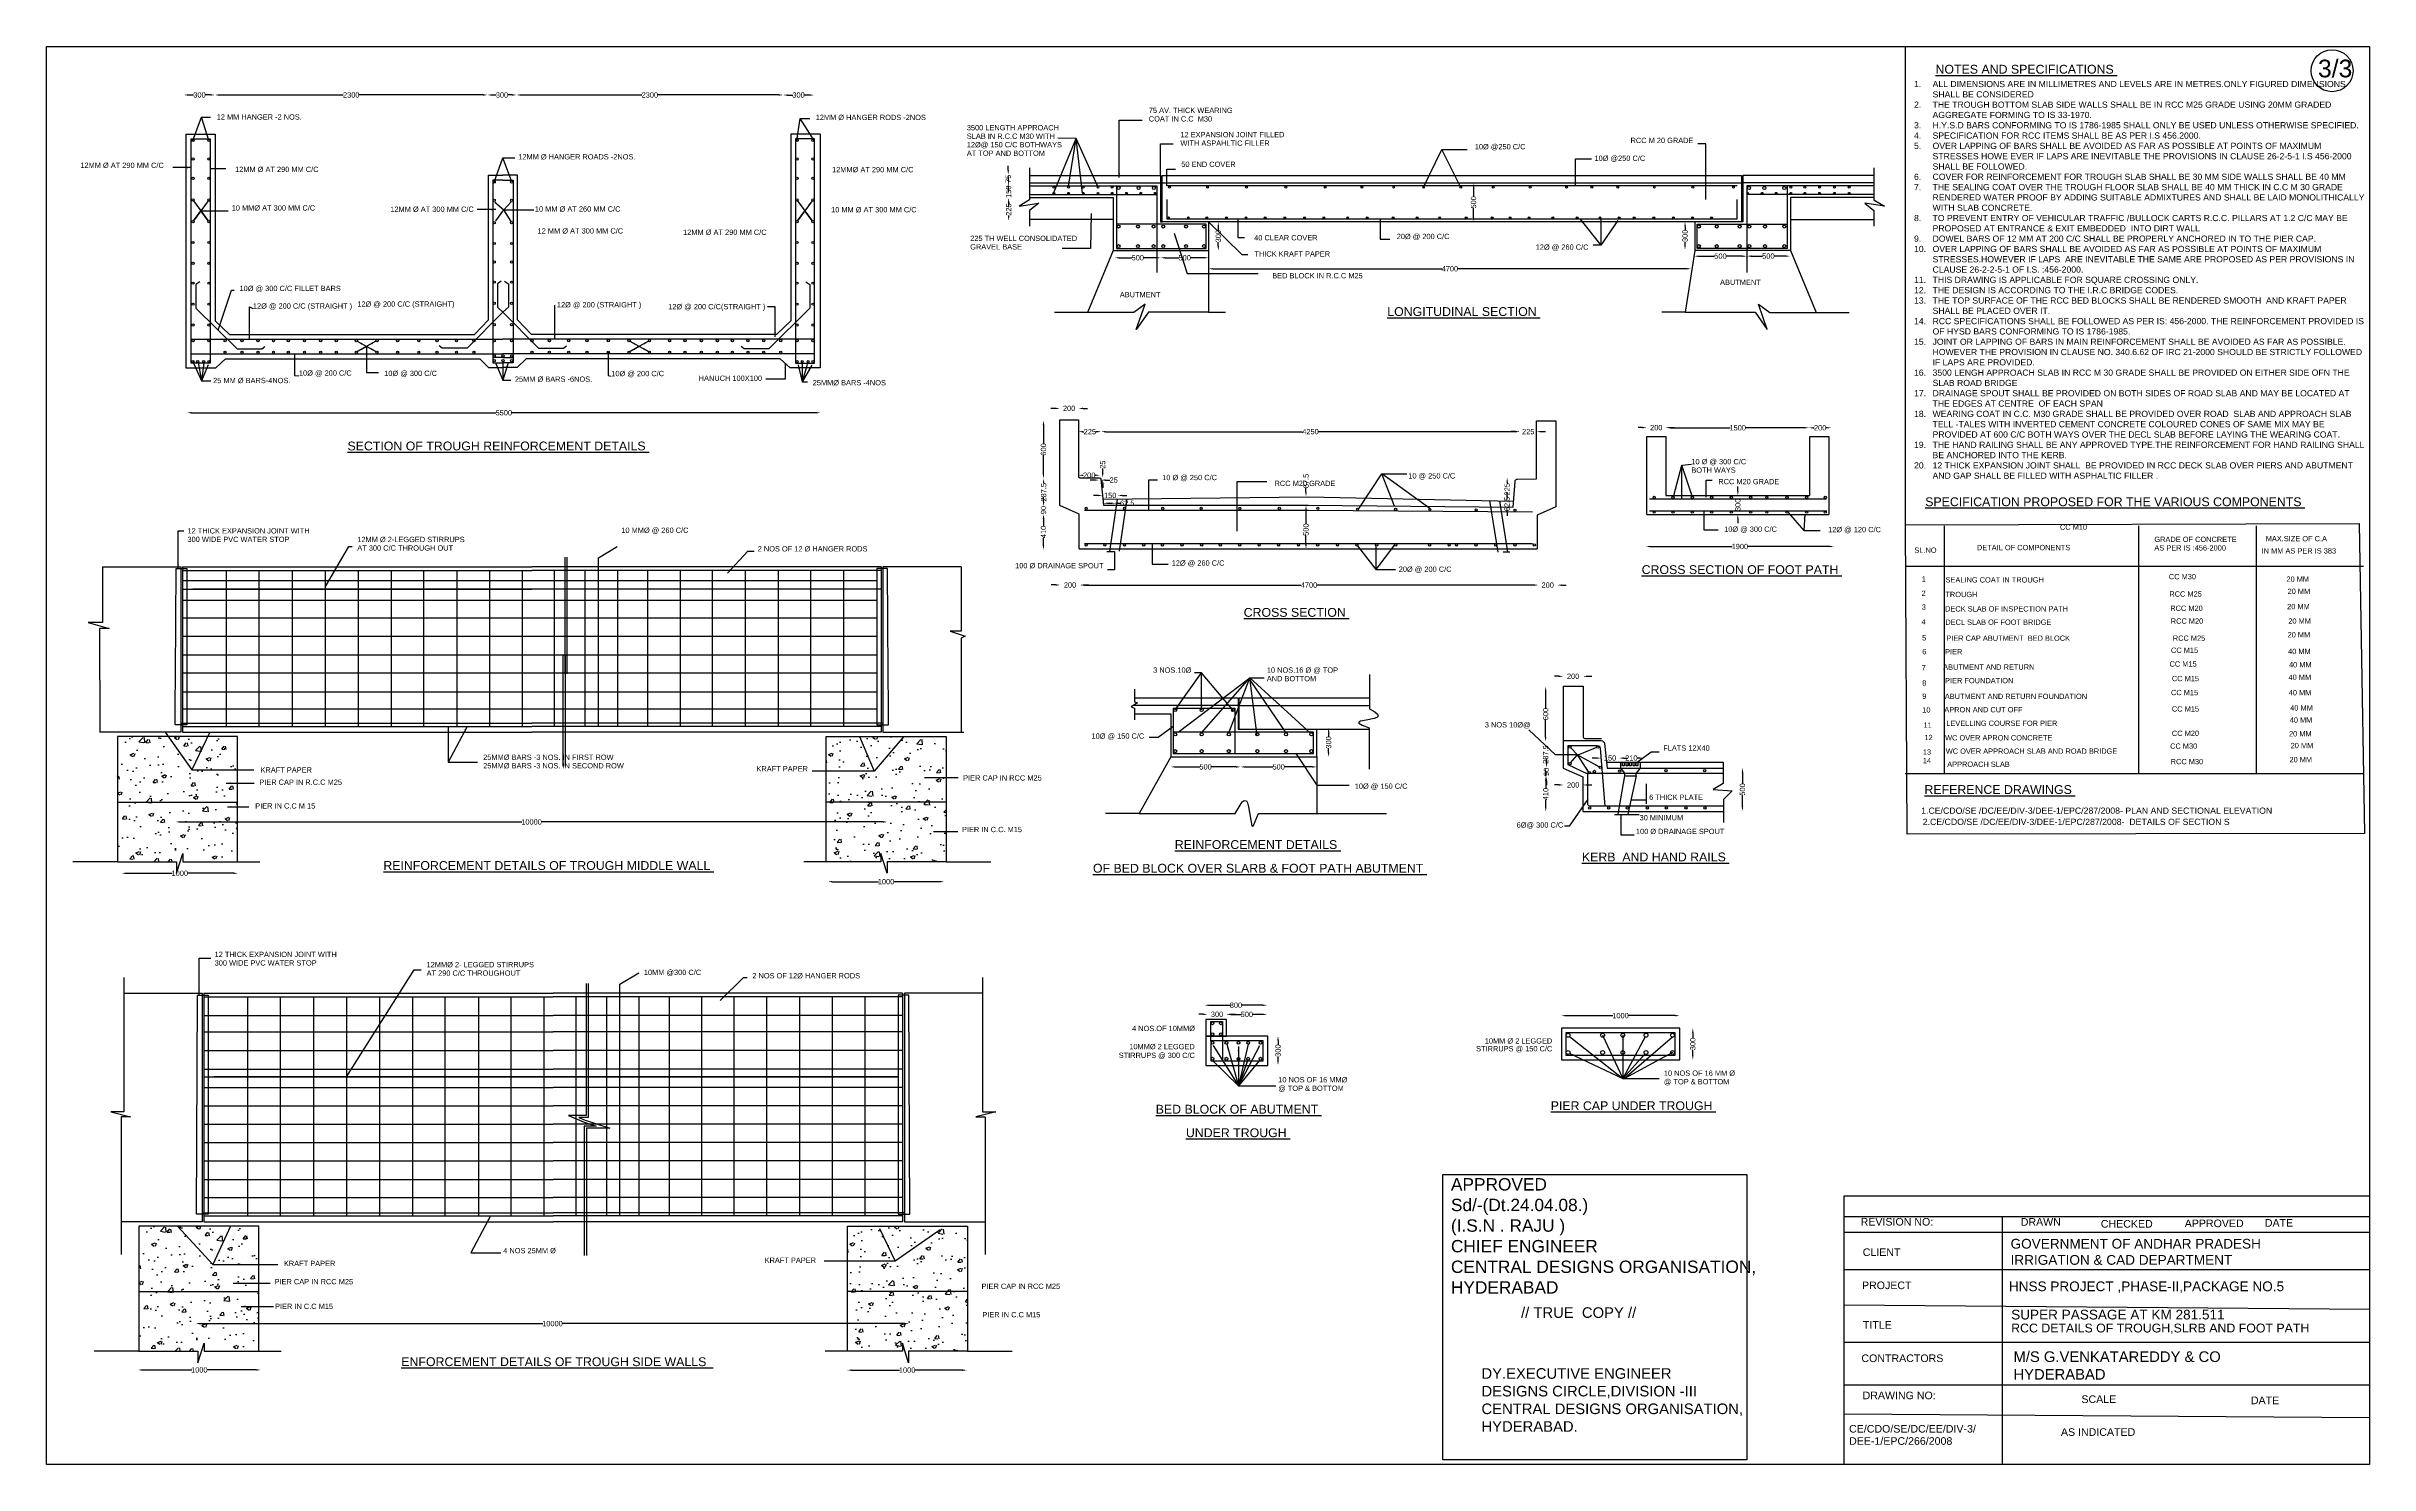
# Model space of a CAD drawing. Header units: millimetres. Extents: x 775749 to 841506, y 43186159 to 43226294.
import ezdxf

# ---------------------------------------------------------------- set-up
doc = ezdxf.new("R2010")
doc.units = ezdxf.units.MM
doc.header["$MEASUREMENT"] = 0
doc.layers.add('DRAWING', color=2, linetype='Continuous')
doc.layers.add('TEXT', color=7, linetype='Continuous')
doc.styles.get("Standard").update_dxf_attribs({"font": 'arial.ttf', "height": 150})
doc.dimstyles.get("Standard").update_dxf_attribs({"dimtxt": 150, "dimasz": 125, "dimexe": 0.18, "dimexo": 0.0625, "dimgap": 0.09, "dimtad": 0, "dimdec": 0, "dimzin": 0, "dimdsep": 46, "dimtxsty": 'Standard', "dimcen": 0.09, "dimse1": 1, "dimse2": 1, "dimadec": 0, "dimazin": 0, "dimtfac": 1, "dimtdec": 0, "dimtofl": 0, "dimtmove": 0, "dimatfit": 3, "dimfxl": 1, "dimtolj": 1, "dimtzin": 0, "dimarcsym": 0})

# ---------------------------------------------------------------- blocks, each defined once
blk = doc.blocks.new('*D54')
at = {"layer": 'Defpoints', "color": 0, "transparency": 16777216}
for p in [(779733, 43215846), (797658, 43215927), (797658, 43215846)]:
    blk.add_point(p, dxfattribs=at)
at = {"layer": 'TEXT', "color": 0, "lineweight": -2, "transparency": 16777216}
for p, q in [((779858, 43215927), (788472, 43215927)), ((797533, 43215927), (788919, 43215927))]:
    blk.add_line(p, q, dxfattribs=at)
at = {"layer": 'TEXT', "color": 0, "transparency": 16777216}
for points in [[(779858, 43215948), (779858, 43215906), (779733, 43215927)], [(797533, 43215948), (797533, 43215906), (797658, 43215927)]]:
    blk.add_solid(points, dxfattribs=at)
at = {"layer": 'TEXT', "color": 0, "transparency": 16777216, "insert": (788695, 43215927), "char_height": 150, "attachment_point": 5}
blk.add_mtext('\\A1;5500', dxfattribs=at)
blk = doc.blocks.new('*D55')
at = {"layer": 'Defpoints', "color": 0, "transparency": 16777216}
for p in [(779641, 43224972), (780518, 43224972), (780518, 43224921)]:
    blk.add_point(p, dxfattribs=at)
at = {"layer": 'TEXT', "color": 0, "lineweight": -2, "transparency": 16777216}
for p, q in [((779766, 43224921), (779914, 43224921)), ((780393, 43224921), (780245, 43224921))]:
    blk.add_line(p, q, dxfattribs=at)
at = {"layer": 'TEXT', "color": 0, "transparency": 16777216}
for points in [[(779766, 43224942), (779766, 43224900), (779641, 43224921)], [(780393, 43224942), (780393, 43224900), (780518, 43224921)]]:
    blk.add_solid(points, dxfattribs=at)
at = {"layer": 'TEXT', "color": 0, "transparency": 16777216, "insert": (780080, 43224921), "char_height": 150, "attachment_point": 5}
blk.add_mtext('\\A1;300', dxfattribs=at)
blk = doc.blocks.new('*D56')
at = {"layer": 'Defpoints', "color": 0, "transparency": 16777216}
for p in [(780518, 43224921), (788231, 43224921), (788231, 43224921)]:
    blk.add_point(p, dxfattribs=at)
at = {"layer": 'TEXT', "color": 0, "lineweight": -2, "transparency": 16777216}
for p, q in [((780643, 43224921), (784150, 43224921)), ((788106, 43224921), (784600, 43224921))]:
    blk.add_line(p, q, dxfattribs=at)
at = {"layer": 'TEXT', "color": 0, "transparency": 16777216}
for points in [[(780643, 43224942), (780643, 43224900), (780518, 43224921)], [(788106, 43224942), (788106, 43224900), (788231, 43224921)]]:
    blk.add_solid(points, dxfattribs=at)
at = {"layer": 'TEXT', "color": 0, "transparency": 16777216, "insert": (784375, 43224921), "char_height": 150, "attachment_point": 5}
blk.add_mtext('\\A1;2300', dxfattribs=at)
blk = doc.blocks.new('*D57')
at = {"layer": 'Defpoints', "color": 0, "transparency": 16777216}
for p in [(788231, 43224921), (789055, 43224921), (789055, 43224921)]:
    blk.add_point(p, dxfattribs=at)
at = {"layer": 'TEXT', "color": 0, "lineweight": -2, "transparency": 16777216}
for p, q in [((788356, 43224921), (788478, 43224921)), ((788930, 43224921), (788809, 43224921))]:
    blk.add_line(p, q, dxfattribs=at)
at = {"layer": 'TEXT', "color": 0, "transparency": 16777216}
for points in [[(788356, 43224942), (788356, 43224900), (788231, 43224921)], [(788930, 43224942), (788930, 43224900), (789055, 43224921)]]:
    blk.add_solid(points, dxfattribs=at)
at = {"layer": 'TEXT', "color": 0, "transparency": 16777216, "insert": (788643, 43224921), "char_height": 150, "attachment_point": 5}
blk.add_mtext('\\A1;300', dxfattribs=at)
blk = doc.blocks.new('*D58')
at = {"layer": 'Defpoints', "color": 0, "transparency": 16777216}
for p in [(789055, 43224921), (796601, 43224921), (796601, 43224921)]:
    blk.add_point(p, dxfattribs=at)
at = {"layer": 'TEXT', "color": 0, "lineweight": -2, "transparency": 16777216}
for p, q in [((789180, 43224921), (792603, 43224921)), ((796476, 43224921), (793053, 43224921))]:
    blk.add_line(p, q, dxfattribs=at)
at = {"layer": 'TEXT', "color": 0, "transparency": 16777216}
for points in [[(789180, 43224942), (789180, 43224900), (789055, 43224921)], [(796476, 43224942), (796476, 43224900), (796601, 43224921)]]:
    blk.add_solid(points, dxfattribs=at)
at = {"layer": 'TEXT', "color": 0, "transparency": 16777216, "insert": (792828, 43224921), "char_height": 150, "attachment_point": 5}
blk.add_mtext('\\A1;2300', dxfattribs=at)
blk = doc.blocks.new('*D59')
at = {"layer": 'Defpoints', "color": 0, "transparency": 16777216}
for p in [(796601, 43224921), (797473, 43224921), (797473, 43224919)]:
    blk.add_point(p, dxfattribs=at)
at = {"layer": 'TEXT', "color": 0, "lineweight": -2, "transparency": 16777216}
for p, q in [((796726, 43224919), (796871, 43224919)), ((797348, 43224919), (797202, 43224919))]:
    blk.add_line(p, q, dxfattribs=at)
at = {"layer": 'TEXT', "color": 0, "transparency": 16777216}
for points in [[(796726, 43224939), (796726, 43224898), (796601, 43224919)], [(797348, 43224939), (797348, 43224898), (797473, 43224919)]]:
    blk.add_solid(points, dxfattribs=at)
at = {"layer": 'TEXT', "color": 0, "transparency": 16777216, "insert": (797037, 43224919), "char_height": 150, "attachment_point": 5}
blk.add_mtext('\\A1;300', dxfattribs=at)
blk = doc.blocks.new('*D60')
at = {"layer": 'Defpoints', "color": 0, "transparency": 16777216}
for p in [(802972, 43222663), (802988, 43222663), (802988, 43222430)]:
    blk.add_point(p, dxfattribs=at)
at = {"layer": 'TEXT', "color": 0, "lineweight": -2, "transparency": 16777216}
for p, q in [((802972, 43222788), (802972, 43222913)), ((802972, 43222305), (802972, 43222180))]:
    blk.add_line(p, q, dxfattribs=at)
at = {"layer": 'TEXT', "color": 0, "transparency": 16777216}
for points in [[(802951, 43222788), (802993, 43222788), (802972, 43222663)], [(802951, 43222305), (802993, 43222305), (802972, 43222430)]]:
    blk.add_solid(points, dxfattribs=at)
at = {"layer": 'TEXT', "color": 0, "transparency": 16777216, "insert": (802972, 43222547), "char_height": 150, "attachment_point": 5, "rotation": 90}
blk.add_mtext('\\A1;75', dxfattribs=at)
blk = doc.blocks.new('*D61')
at = {"layer": 'Defpoints', "color": 0, "transparency": 16777216}
for p in [(802982, 43222368), (802972, 43221993), (802982, 43221993)]:
    blk.add_point(p, dxfattribs=at)
at = {"layer": 'TEXT', "color": 0, "lineweight": -2, "transparency": 16777216}
for p, q in [((802982, 43222493), (802982, 43222618)), ((802982, 43221868), (802982, 43221743))]:
    blk.add_line(p, q, dxfattribs=at)
at = {"layer": 'TEXT', "color": 0, "transparency": 16777216}
for points in [[(802961, 43222493), (803003, 43222493), (802982, 43222368)], [(802961, 43221868), (803003, 43221868), (802982, 43221993)]]:
    blk.add_solid(points, dxfattribs=at)
at = {"layer": 'TEXT', "color": 0, "transparency": 16777216, "insert": (802982, 43222181), "char_height": 150, "attachment_point": 5, "rotation": 90}
blk.add_mtext('\\A1;150', dxfattribs=at)
blk = doc.blocks.new('*D62')
at = {"layer": 'Defpoints', "color": 0, "transparency": 16777216}
for p in [(802982, 43221993), (802982, 43221360), (802986, 43221360)]:
    blk.add_point(p, dxfattribs=at)
at = {"layer": 'TEXT', "color": 0, "lineweight": -2, "transparency": 16777216}
for p, q in [((802986, 43221868), (802986, 43221844)), ((802986, 43221485), (802986, 43221509))]:
    blk.add_line(p, q, dxfattribs=at)
at = {"layer": 'TEXT', "color": 0, "transparency": 16777216}
for points in [[(802965, 43221868), (803007, 43221868), (802986, 43221993)], [(802965, 43221485), (803007, 43221485), (802986, 43221360)]]:
    blk.add_solid(points, dxfattribs=at)
at = {"layer": 'TEXT', "color": 0, "transparency": 16777216, "insert": (802986, 43221676), "char_height": 150, "attachment_point": 5, "rotation": 90}
blk.add_mtext('\\A1;225', dxfattribs=at)
blk = doc.blocks.new('*D63')
at = {"layer": 'Defpoints', "color": 0, "transparency": 16777216}
for p in [(805990, 43220288), (807291, 43220313), (807291, 43220288)]:
    blk.add_point(p, dxfattribs=at)
at = {"layer": 'TEXT', "color": 0, "lineweight": -2, "transparency": 16777216}
for p, q in [((806115, 43220313), (806475, 43220313)), ((807166, 43220313), (806806, 43220313))]:
    blk.add_line(p, q, dxfattribs=at)
at = {"layer": 'TEXT', "color": 0, "transparency": 16777216}
for points in [[(806115, 43220334), (806115, 43220292), (805990, 43220313)], [(807166, 43220334), (807166, 43220292), (807291, 43220313)]]:
    blk.add_solid(points, dxfattribs=at)
at = {"layer": 'TEXT', "color": 0, "transparency": 16777216, "insert": (806640, 43220313), "char_height": 150, "attachment_point": 5}
blk.add_mtext('\\A1;500', dxfattribs=at)
blk = doc.blocks.new('*D64')
at = {"layer": 'Defpoints', "color": 0, "transparency": 16777216}
for p in [(807291, 43220313), (808645, 43220313), (808645, 43220313)]:
    blk.add_point(p, dxfattribs=at)
at = {"layer": 'TEXT', "color": 0, "lineweight": -2, "transparency": 16777216}
for p, q in [((807416, 43220313), (807802, 43220313)), ((808520, 43220313), (808134, 43220313))]:
    blk.add_line(p, q, dxfattribs=at)
at = {"layer": 'TEXT', "color": 0, "transparency": 16777216}
for points in [[(807416, 43220334), (807416, 43220292), (807291, 43220313)], [(808520, 43220334), (808520, 43220292), (808645, 43220313)]]:
    blk.add_solid(points, dxfattribs=at)
at = {"layer": 'TEXT', "color": 0, "transparency": 16777216, "insert": (807968, 43220313), "char_height": 150, "attachment_point": 5}
blk.add_mtext('\\A1;500', dxfattribs=at)
blk = doc.blocks.new('*D65')
at = {"layer": 'Defpoints', "color": 0, "transparency": 16777216}
for p in [(808987, 43221327), (808918, 43220519), (808987, 43220519)]:
    blk.add_point(p, dxfattribs=at)
at = {"layer": 'TEXT', "color": 0, "lineweight": -2, "transparency": 16777216}
for p, q in [((808918, 43221202), (808918, 43221088)), ((808918, 43220644), (808918, 43220757))]:
    blk.add_line(p, q, dxfattribs=at)
at = {"layer": 'TEXT', "color": 0, "transparency": 16777216}
for points in [[(808897, 43221202), (808939, 43221202), (808918, 43221327)], [(808897, 43220644), (808939, 43220644), (808918, 43220519)]]:
    blk.add_solid(points, dxfattribs=at)
at = {"layer": 'TEXT', "color": 0, "transparency": 16777216, "insert": (808918, 43220923), "char_height": 150, "attachment_point": 5, "rotation": 90}
blk.add_mtext('\\A1;300', dxfattribs=at)
blk = doc.blocks.new('*D66')
at = {"layer": 'Defpoints', "color": 0, "transparency": 16777216}
for p in [(816205, 43222437), (816143, 43221327), (816205, 43221327)]:
    blk.add_point(p, dxfattribs=at)
at = {"layer": 'TEXT', "color": 0, "lineweight": -2, "transparency": 16777216}
for p, q in [((816143, 43222312), (816143, 43222047)), ((816143, 43221452), (816143, 43221716))]:
    blk.add_line(p, q, dxfattribs=at)
at = {"layer": 'TEXT', "color": 0, "transparency": 16777216}
for points in [[(816122, 43222312), (816164, 43222312), (816143, 43222437)], [(816122, 43221452), (816164, 43221452), (816143, 43221327)]]:
    blk.add_solid(points, dxfattribs=at)
at = {"layer": 'TEXT', "color": 0, "transparency": 16777216, "insert": (816143, 43221882), "char_height": 150, "attachment_point": 5, "rotation": 90}
blk.add_mtext('\\A1;500', dxfattribs=at)
blk = doc.blocks.new('*D67')
at = {"layer": 'Defpoints', "color": 0, "transparency": 16777216}
for p in [(822130, 43221327), (822130, 43221327), (822130, 43220541)]:
    blk.add_point(p, dxfattribs=at)
at = {"layer": 'TEXT', "color": 0, "lineweight": -2, "transparency": 16777216}
for p, q in [((822130, 43221202), (822130, 43221099)), ((822130, 43220666), (822130, 43220768))]:
    blk.add_line(p, q, dxfattribs=at)
at = {"layer": 'TEXT', "color": 0, "transparency": 16777216}
for points in [[(822109, 43221202), (822151, 43221202), (822130, 43221327)], [(822109, 43220666), (822151, 43220666), (822130, 43220541)]]:
    blk.add_solid(points, dxfattribs=at)
at = {"layer": 'TEXT', "color": 0, "transparency": 16777216, "insert": (822130, 43220934), "char_height": 150, "attachment_point": 5, "rotation": 90}
blk.add_mtext('\\A1;300', dxfattribs=at)
blk = doc.blocks.new('*D68')
at = {"layer": 'Defpoints', "color": 0, "transparency": 16777216}
for p in [(822386, 43220358), (823880, 43220358), (823880, 43220358)]:
    blk.add_point(p, dxfattribs=at)
at = {"layer": 'TEXT', "color": 0, "lineweight": -2, "transparency": 16777216}
for p, q in [((822511, 43220358), (822967, 43220358)), ((823755, 43220358), (823298, 43220358))]:
    blk.add_line(p, q, dxfattribs=at)
at = {"layer": 'TEXT', "color": 0, "transparency": 16777216}
for points in [[(822511, 43220379), (822511, 43220337), (822386, 43220358)], [(823755, 43220379), (823755, 43220337), (823880, 43220358)]]:
    blk.add_solid(points, dxfattribs=at)
at = {"layer": 'TEXT', "color": 0, "transparency": 16777216, "insert": (823133, 43220358), "char_height": 150, "attachment_point": 5}
blk.add_mtext('\\A1;500', dxfattribs=at)
blk = doc.blocks.new('*D69')
at = {"layer": 'Defpoints', "color": 0, "transparency": 16777216}
for p in [(823880, 43220358), (825099, 43220360), (825099, 43220358)]:
    blk.add_point(p, dxfattribs=at)
at = {"layer": 'TEXT', "color": 0, "lineweight": -2, "transparency": 16777216}
for p, q in [((824005, 43220360), (824324, 43220360)), ((824974, 43220360), (824655, 43220360))]:
    blk.add_line(p, q, dxfattribs=at)
at = {"layer": 'TEXT', "color": 0, "transparency": 16777216}
for points in [[(824005, 43220381), (824005, 43220339), (823880, 43220360)], [(824974, 43220381), (824974, 43220339), (825099, 43220360)]]:
    blk.add_solid(points, dxfattribs=at)
at = {"layer": 'TEXT', "color": 0, "transparency": 16777216, "insert": (824489, 43220360), "char_height": 150, "attachment_point": 5}
blk.add_mtext('\\A1;500', dxfattribs=at)
blk = doc.blocks.new('*D70')
at = {"layer": 'Defpoints', "color": 0, "transparency": 16777216}
for p in [(808645, 43220049), (822303, 43220002), (822303, 43219827)]:
    blk.add_point(p, dxfattribs=at)
at = {"layer": 'TEXT', "color": 0, "lineweight": -2, "transparency": 16777216}
for p, q in [((808770, 43220002), (815247, 43220002)), ((822178, 43220002), (815701, 43220002))]:
    blk.add_line(p, q, dxfattribs=at)
at = {"layer": 'TEXT', "color": 0, "transparency": 16777216}
for points in [[(808770, 43220022), (808770, 43219981), (808645, 43220002)], [(822178, 43220022), (822178, 43219981), (822303, 43220002)]]:
    blk.add_solid(points, dxfattribs=at)
at = {"layer": 'TEXT', "color": 0, "transparency": 16777216, "insert": (815474, 43220002), "char_height": 150, "attachment_point": 5}
blk.add_mtext('\\A1;4700', dxfattribs=at)
blk = doc.blocks.new('*D71')
at = {"layer": 'Defpoints', "color": 0, "transparency": 16777216}
for p in [(821019, 43212251), (826346, 43212251), (826346, 43212141)]:
    blk.add_point(p, dxfattribs=at)
at = {"layer": 'TEXT', "color": 0, "lineweight": -2, "transparency": 16777216}
for p, q in [((821144, 43212141), (823466, 43212141)), ((826221, 43212141), (823899, 43212141))]:
    blk.add_line(p, q, dxfattribs=at)
at = {"layer": 'TEXT', "color": 0, "transparency": 16777216}
for points in [[(821144, 43212162), (821144, 43212121), (821019, 43212141)], [(826221, 43212162), (826221, 43212121), (826346, 43212141)]]:
    blk.add_solid(points, dxfattribs=at)
at = {"layer": 'TEXT', "color": 0, "transparency": 16777216, "insert": (823683, 43212141), "char_height": 150, "attachment_point": 5}
blk.add_mtext('\\A1;1900', dxfattribs=at)
blk = doc.blocks.new('*D72')
at = {"layer": 'Defpoints', "color": 0, "transparency": 16777216}
for p in [(823625, 43213587), (823625, 43213587), (823625, 43213052)]:
    blk.add_point(p, dxfattribs=at)
at = {"layer": 'TEXT', "color": 0, "lineweight": -2, "transparency": 16777216}
for p, q in [((823625, 43213712), (823625, 43213837)), ((823625, 43212927), (823625, 43212802))]:
    blk.add_line(p, q, dxfattribs=at)
at = {"layer": 'TEXT', "color": 0, "transparency": 16777216}
for points in [[(823604, 43213712), (823646, 43213712), (823625, 43213587)], [(823604, 43212927), (823646, 43212927), (823625, 43213052)]]:
    blk.add_solid(points, dxfattribs=at)
at = {"layer": 'TEXT', "color": 0, "transparency": 16777216, "insert": (823625, 43213319), "char_height": 150, "attachment_point": 5, "rotation": 90}
blk.add_mtext('\\A1;300', dxfattribs=at)
blk = doc.blocks.new('*D73')
at = {"layer": 'Defpoints', "color": 0, "transparency": 16777216}
for p in [(804431, 43215723), (804962, 43216050), (804962, 43215723)]:
    blk.add_point(p, dxfattribs=at)
at = {"layer": 'TEXT', "color": 0, "lineweight": -2, "transparency": 16777216}
for p, q in [((804306, 43216050), (804181, 43216050)), ((805087, 43216050), (805212, 43216050))]:
    blk.add_line(p, q, dxfattribs=at)
at = {"layer": 'TEXT', "color": 0, "transparency": 16777216}
for points in [[(804306, 43216071), (804306, 43216029), (804431, 43216050)], [(805087, 43216071), (805087, 43216029), (804962, 43216050)]]:
    blk.add_solid(points, dxfattribs=at)
at = {"layer": 'TEXT', "color": 0, "transparency": 16777216, "insert": (804696, 43216050), "char_height": 150, "attachment_point": 5}
blk.add_mtext('\\A1;200', dxfattribs=at)
blk = doc.blocks.new('*D74')
at = {"layer": 'Defpoints', "color": 0, "transparency": 16777216}
for p in [(804962, 43215404), (805606, 43215404), (805606, 43215391)]:
    blk.add_point(p, dxfattribs=at)
at = {"layer": 'TEXT', "color": 0, "lineweight": -2, "transparency": 16777216}
for p, q in [((805087, 43215391), (805116, 43215391)), ((805481, 43215391), (805451, 43215391))]:
    blk.add_line(p, q, dxfattribs=at)
at = {"layer": 'TEXT', "color": 0, "transparency": 16777216}
for points in [[(805087, 43215412), (805087, 43215370), (804962, 43215391)], [(805481, 43215412), (805481, 43215370), (805606, 43215391)]]:
    blk.add_solid(points, dxfattribs=at)
at = {"layer": 'TEXT', "color": 0, "transparency": 16777216, "insert": (805284, 43215391), "char_height": 150, "attachment_point": 5}
blk.add_mtext('\\A1;225', dxfattribs=at)
blk = doc.blocks.new('*D75')
at = {"layer": 'Defpoints', "color": 0, "transparency": 16777216}
for p in [(805602, 43215392), (817455, 43215392), (817455, 43215391)]:
    blk.add_point(p, dxfattribs=at)
at = {"layer": 'TEXT', "color": 0, "lineweight": -2, "transparency": 16777216}
for p, q in [((805727, 43215391), (811302, 43215391)), ((817330, 43215391), (811756, 43215391))]:
    blk.add_line(p, q, dxfattribs=at)
at = {"layer": 'TEXT', "color": 0, "transparency": 16777216}
for points in [[(805727, 43215412), (805727, 43215370), (805602, 43215391)], [(817330, 43215412), (817330, 43215370), (817455, 43215391)]]:
    blk.add_solid(points, dxfattribs=at)
at = {"layer": 'TEXT', "color": 0, "transparency": 16777216, "insert": (811529, 43215391), "char_height": 150, "attachment_point": 5}
blk.add_mtext('\\A1;4250', dxfattribs=at)
blk = doc.blocks.new('*D76')
at = {"layer": 'Defpoints', "color": 0, "transparency": 16777216}
for p in [(817455, 43215392), (817930, 43215392), (817930, 43215392)]:
    blk.add_point(p, dxfattribs=at)
at = {"layer": 'TEXT', "color": 0, "lineweight": -2, "transparency": 16777216}
for p, q in [((817330, 43215392), (817205, 43215392)), ((818055, 43215392), (818180, 43215392))]:
    blk.add_line(p, q, dxfattribs=at)
at = {"layer": 'TEXT', "color": 0, "transparency": 16777216}
for points in [[(817330, 43215412), (817330, 43215371), (817455, 43215392)], [(818055, 43215412), (818055, 43215371), (817930, 43215392)]]:
    blk.add_solid(points, dxfattribs=at)
at = {"layer": 'TEXT', "color": 0, "transparency": 16777216, "insert": (817692, 43215392), "char_height": 150, "attachment_point": 5}
blk.add_mtext('\\A1;225', dxfattribs=at)
blk = doc.blocks.new('*D77')
at = {"layer": 'Defpoints', "color": 0, "transparency": 16777216}
for p in [(803956, 43215712), (803956, 43214064), (803970, 43214064)]:
    blk.add_point(p, dxfattribs=at)
at = {"layer": 'TEXT', "color": 0, "lineweight": -2, "transparency": 16777216}
for p, q in [((803970, 43215587), (803970, 43215054)), ((803970, 43214189), (803970, 43214722))]:
    blk.add_line(p, q, dxfattribs=at)
at = {"layer": 'TEXT', "color": 0, "transparency": 16777216}
for points in [[(803949, 43215587), (803991, 43215587), (803970, 43215712)], [(803949, 43214189), (803991, 43214189), (803970, 43214064)]]:
    blk.add_solid(points, dxfattribs=at)
at = {"layer": 'TEXT', "color": 0, "transparency": 16777216, "insert": (803970, 43214888), "char_height": 150, "attachment_point": 5, "rotation": 90}
blk.add_mtext('\\A1;600', dxfattribs=at)
blk = doc.blocks.new('*D78')
at = {"layer": 'Defpoints', "color": 0, "transparency": 16777216}
for p in [(803970, 43214064), (803970, 43213288), (803975, 43213288)]:
    blk.add_point(p, dxfattribs=at)
at = {"layer": 'TEXT', "color": 0, "lineweight": -2, "transparency": 16777216}
for p, q in [((803975, 43213939), (803975, 43213931)), ((803975, 43213413), (803975, 43213421))]:
    blk.add_line(p, q, dxfattribs=at)
at = {"layer": 'TEXT', "color": 0, "transparency": 16777216}
for points in [[(803954, 43213939), (803996, 43213939), (803975, 43214064)], [(803954, 43213413), (803996, 43213413), (803975, 43213288)]]:
    blk.add_solid(points, dxfattribs=at)
at = {"layer": 'TEXT', "color": 0, "transparency": 16777216, "insert": (803975, 43213676), "char_height": 150, "attachment_point": 5, "rotation": 90}
blk.add_mtext('\\A1;287.5', dxfattribs=at)
blk = doc.blocks.new('*D79')
at = {"layer": 'Defpoints', "color": 0, "transparency": 16777216}
for p in [(803972, 43213058), (803975, 43213288), (803975, 43213058)]:
    blk.add_point(p, dxfattribs=at)
at = {"layer": 'TEXT', "color": 0, "lineweight": -2, "transparency": 16777216}
for p, q in [((803972, 43213413), (803972, 43213538)), ((803972, 43212933), (803972, 43212808))]:
    blk.add_line(p, q, dxfattribs=at)
at = {"layer": 'TEXT', "color": 0, "transparency": 16777216}
for points in [[(803952, 43213413), (803993, 43213413), (803972, 43213288)], [(803952, 43212933), (803993, 43212933), (803972, 43213058)]]:
    blk.add_solid(points, dxfattribs=at)
at = {"layer": 'TEXT', "color": 0, "transparency": 16777216, "insert": (803972, 43213173), "char_height": 150, "attachment_point": 5, "rotation": 90}
blk.add_mtext('\\A1;90', dxfattribs=at)
blk = doc.blocks.new('*D80')
at = {"layer": 'Defpoints', "color": 0, "transparency": 16777216}
for p in [(803975, 43213058), (803970, 43212048), (803975, 43212048)]:
    blk.add_point(p, dxfattribs=at)
at = {"layer": 'TEXT', "color": 0, "lineweight": -2, "transparency": 16777216}
for p, q in [((803970, 43212933), (803970, 43212721)), ((803970, 43212173), (803970, 43212384))]:
    blk.add_line(p, q, dxfattribs=at)
at = {"layer": 'TEXT', "color": 0, "transparency": 16777216}
for points in [[(803949, 43212933), (803991, 43212933), (803970, 43213058)], [(803949, 43212173), (803991, 43212173), (803970, 43212048)]]:
    blk.add_solid(points, dxfattribs=at)
at = {"layer": 'TEXT', "color": 0, "transparency": 16777216, "insert": (803970, 43212553), "char_height": 150, "attachment_point": 5, "rotation": 90}
blk.add_mtext('\\A1;410', dxfattribs=at)
blk = doc.blocks.new('*D81')
at = {"layer": 'Defpoints', "color": 0, "transparency": 16777216}
for p in [(804442, 43211052), (805002, 43211052), (805002, 43211052)]:
    blk.add_point(p, dxfattribs=at)
at = {"layer": 'TEXT', "color": 0, "lineweight": -2, "transparency": 16777216}
for p, q in [((804317, 43211052), (804192, 43211052)), ((805127, 43211052), (805252, 43211052))]:
    blk.add_line(p, q, dxfattribs=at)
at = {"layer": 'TEXT', "color": 0, "transparency": 16777216}
for points in [[(804317, 43211073), (804317, 43211031), (804442, 43211052)], [(805127, 43211073), (805127, 43211031), (805002, 43211052)]]:
    blk.add_solid(points, dxfattribs=at)
at = {"layer": 'TEXT', "color": 0, "transparency": 16777216, "insert": (804722, 43211052), "char_height": 150, "attachment_point": 5}
blk.add_mtext('\\A1;200', dxfattribs=at)
blk = doc.blocks.new('*D82')
at = {"layer": 'Defpoints', "color": 0, "transparency": 16777216}
for p in [(805002, 43211052), (817969, 43211052), (817969, 43211051)]:
    blk.add_point(p, dxfattribs=at)
at = {"layer": 'TEXT', "color": 0, "lineweight": -2, "transparency": 16777216}
for p, q in [((805127, 43211051), (811259, 43211051)), ((817844, 43211051), (811712, 43211051))]:
    blk.add_line(p, q, dxfattribs=at)
at = {"layer": 'TEXT', "color": 0, "transparency": 16777216}
for points in [[(805127, 43211072), (805127, 43211030), (805002, 43211051)], [(817844, 43211072), (817844, 43211030), (817969, 43211051)]]:
    blk.add_solid(points, dxfattribs=at)
at = {"layer": 'TEXT', "color": 0, "transparency": 16777216, "insert": (811486, 43211051), "char_height": 150, "attachment_point": 5}
blk.add_mtext('\\A1;4700', dxfattribs=at)
blk = doc.blocks.new('*D83')
at = {"layer": 'Defpoints', "color": 0, "transparency": 16777216}
for p in [(817969, 43211052), (818516, 43211052), (818516, 43211049)]:
    blk.add_point(p, dxfattribs=at)
at = {"layer": 'TEXT', "color": 0, "lineweight": -2, "transparency": 16777216}
for p, q in [((817844, 43211049), (817719, 43211049)), ((818641, 43211049), (818766, 43211049))]:
    blk.add_line(p, q, dxfattribs=at)
at = {"layer": 'TEXT', "color": 0, "transparency": 16777216}
for points in [[(817844, 43211070), (817844, 43211028), (817969, 43211049)], [(818641, 43211070), (818641, 43211028), (818516, 43211049)]]:
    blk.add_solid(points, dxfattribs=at)
at = {"layer": 'TEXT', "color": 0, "transparency": 16777216, "insert": (818243, 43211049), "char_height": 150, "attachment_point": 5}
blk.add_mtext('\\A1;200', dxfattribs=at)
blk = doc.blocks.new('*D84')
at = {"layer": 'Defpoints', "color": 0, "transparency": 16777216}
for p in [(817087, 43213258), (817091, 43213433), (817091, 43213433)]:
    blk.add_point(p, dxfattribs=at)
at = {"layer": 'TEXT', "color": 0, "lineweight": -2, "transparency": 16777216}
for p, q in [((817091, 43213558), (817091, 43213683)), ((817091, 43213133), (817091, 43213008))]:
    blk.add_line(p, q, dxfattribs=at)
at = {"layer": 'TEXT', "color": 0, "transparency": 16777216}
for points in [[(817070, 43213558), (817111, 43213558), (817091, 43213433)], [(817070, 43213133), (817111, 43213133), (817091, 43213258)]]:
    blk.add_solid(points, dxfattribs=at)
at = {"layer": 'TEXT', "color": 0, "transparency": 16777216, "insert": (817091, 43213345), "char_height": 150, "attachment_point": 5, "rotation": 90}
blk.add_mtext('\\A1;62.5', dxfattribs=at)
blk = doc.blocks.new('*D85')
at = {"layer": 'Defpoints', "color": 0, "transparency": 16777216}
for p in [(817091, 43214089), (817096, 43214089), (817091, 43213433)]:
    blk.add_point(p, dxfattribs=at)
at = {"layer": 'TEXT', "color": 0, "lineweight": -2, "transparency": 16777216}
for p, q in [((817096, 43213964), (817096, 43213929)), ((817096, 43213558), (817096, 43213593))]:
    blk.add_line(p, q, dxfattribs=at)
at = {"layer": 'TEXT', "color": 0, "transparency": 16777216}
for points in [[(817075, 43213964), (817117, 43213964), (817096, 43214089)], [(817075, 43213558), (817117, 43213558), (817096, 43213433)]]:
    blk.add_solid(points, dxfattribs=at)
at = {"layer": 'TEXT', "color": 0, "transparency": 16777216, "insert": (817096, 43213761), "char_height": 150, "attachment_point": 5, "rotation": 90}
blk.add_mtext('\\A1;225', dxfattribs=at)
blk = doc.blocks.new('*D86')
at = {"layer": 'Defpoints', "color": 0, "transparency": 16777216}
for p in [(811401, 43213551), (811401, 43213551), (811404, 43213310)]:
    blk.add_point(p, dxfattribs=at)
at = {"layer": 'TEXT', "color": 0, "lineweight": -2, "transparency": 16777216}
for p, q in [((811401, 43213676), (811401, 43213801)), ((811401, 43213185), (811401, 43213060))]:
    blk.add_line(p, q, dxfattribs=at)
at = {"layer": 'TEXT', "color": 0, "transparency": 16777216}
for points in [[(811380, 43213676), (811421, 43213676), (811401, 43213551)], [(811380, 43213185), (811421, 43213185), (811401, 43213310)]]:
    blk.add_solid(points, dxfattribs=at)
at = {"layer": 'TEXT', "color": 0, "transparency": 16777216, "insert": (811401, 43213996), "char_height": 150, "attachment_point": 5, "rotation": 90}
blk.add_mtext('\\A1;87.5', dxfattribs=at)
blk = doc.blocks.new('*D87')
at = {"layer": 'Defpoints', "color": 0, "transparency": 16777216}
for p in [(811401, 43213167), (811401, 43213167), (811401, 43212071)]:
    blk.add_point(p, dxfattribs=at)
at = {"layer": 'TEXT', "color": 0, "lineweight": -2, "transparency": 16777216}
for p, q in [((811401, 43213042), (811401, 43212785)), ((811401, 43212196), (811401, 43212454))]:
    blk.add_line(p, q, dxfattribs=at)
at = {"layer": 'TEXT', "color": 0, "transparency": 16777216}
for points in [[(811380, 43213042), (811421, 43213042), (811401, 43213167)], [(811380, 43212196), (811421, 43212196), (811401, 43212071)]]:
    blk.add_solid(points, dxfattribs=at)
at = {"layer": 'TEXT', "color": 0, "transparency": 16777216, "insert": (811401, 43212619), "char_height": 150, "attachment_point": 5, "rotation": 90}
blk.add_mtext('\\A1;500', dxfattribs=at)
blk = doc.blocks.new('*D88')
at = {"layer": 'Defpoints', "color": 0, "transparency": 16777216}
for p in [(804962, 43214202), (805567, 43214202), (805567, 43214158)]:
    blk.add_point(p, dxfattribs=at)
at = {"layer": 'TEXT', "color": 0, "lineweight": -2, "transparency": 16777216}
for p, q in [((805087, 43214158), (805098, 43214158)), ((805442, 43214158), (805431, 43214158))]:
    blk.add_line(p, q, dxfattribs=at)
at = {"layer": 'TEXT', "color": 0, "transparency": 16777216}
for points in [[(805087, 43214179), (805087, 43214137), (804962, 43214158)], [(805442, 43214179), (805442, 43214137), (805567, 43214158)]]:
    blk.add_solid(points, dxfattribs=at)
at = {"layer": 'TEXT', "color": 0, "transparency": 16777216, "insert": (805264, 43214158), "char_height": 150, "attachment_point": 5}
blk.add_mtext('\\A1;200', dxfattribs=at)
blk = doc.blocks.new('*D89')
at = {"layer": 'Defpoints', "color": 0, "transparency": 16777216}
for p in [(805640, 43213581), (806076, 43213586), (806076, 43213581)]:
    blk.add_point(p, dxfattribs=at)
at = {"layer": 'TEXT', "color": 0, "lineweight": -2, "transparency": 16777216}
for p, q in [((805515, 43213586), (805390, 43213586)), ((806201, 43213586), (806326, 43213586))]:
    blk.add_line(p, q, dxfattribs=at)
at = {"layer": 'TEXT', "color": 0, "transparency": 16777216}
for points in [[(805515, 43213606), (805515, 43213565), (805640, 43213586)], [(806201, 43213606), (806201, 43213565), (806076, 43213586)]]:
    blk.add_solid(points, dxfattribs=at)
at = {"layer": 'TEXT', "color": 0, "transparency": 16777216, "insert": (805858, 43213586), "char_height": 150, "attachment_point": 5}
blk.add_mtext('\\A1;150', dxfattribs=at)
blk = doc.blocks.new('*D90')
at = {"layer": 'Defpoints', "color": 0, "transparency": 16777216}
for p in [(805659, 43213370), (806020, 43213370), (806020, 43213366)]:
    blk.add_point(p, dxfattribs=at)
at = {"layer": 'TEXT', "color": 0, "lineweight": -2, "transparency": 16777216}
for p, q in [((805784, 43213366), (805895, 43213366)), ((806020, 43213366), (806145, 43213366))]:
    blk.add_line(p, q, dxfattribs=at)
at = {"layer": 'TEXT', "color": 0, "transparency": 16777216}
for points in [[(805784, 43213387), (805784, 43213346), (805659, 43213366)], [(805895, 43213387), (805895, 43213346), (806020, 43213366)]]:
    blk.add_solid(points, dxfattribs=at)
at = {"layer": 'TEXT', "color": 0, "transparency": 16777216, "insert": (806341, 43213366), "char_height": 150, "attachment_point": 5}
blk.add_mtext('\\A1;62.5', dxfattribs=at)
blk = doc.blocks.new('*D91')
at = {"layer": 'Defpoints', "color": 0, "transparency": 16777216}
for p in [(805543, 43214088), (805598, 43214048), (805598, 43214022)]:
    blk.add_point(p, dxfattribs=at)
at = {"layer": 'TEXT', "color": 0, "lineweight": -2, "transparency": 16777216}
for p, q in [((805418, 43214022), (805293, 43214022)), ((805723, 43214022), (805848, 43214022))]:
    blk.add_line(p, q, dxfattribs=at)
at = {"layer": 'TEXT', "color": 0, "transparency": 16777216}
for points in [[(805418, 43214043), (805418, 43214001), (805543, 43214022)], [(805723, 43214043), (805723, 43214001), (805598, 43214022)]]:
    blk.add_solid(points, dxfattribs=at)
at = {"layer": 'TEXT', "color": 0, "transparency": 16777216, "insert": (805958, 43214022), "char_height": 150, "attachment_point": 5}
blk.add_mtext('\\A1;25', dxfattribs=at)
blk = doc.blocks.new('*D92')
at = {"layer": 'Defpoints', "color": 0, "transparency": 16777216}
for p in [(805527, 43214088), (805598, 43214048), (805646, 43214048)]:
    blk.add_point(p, dxfattribs=at)
at = {"layer": 'TEXT', "color": 0, "lineweight": -2, "transparency": 16777216}
for p, q in [((805646, 43214213), (805646, 43214348)), ((805646, 43213923), (805646, 43213798))]:
    blk.add_line(p, q, dxfattribs=at)
at = {"layer": 'TEXT', "color": 0, "transparency": 16777216}
for points in [[(805625, 43214213), (805667, 43214213), (805646, 43214088)], [(805625, 43213923), (805667, 43213923), (805646, 43214048)]]:
    blk.add_solid(points, dxfattribs=at)
at = {"layer": 'TEXT', "color": 0, "transparency": 16777216, "insert": (805646, 43214457), "char_height": 150, "attachment_point": 5, "rotation": 90}
blk.add_mtext('\\A1;25', dxfattribs=at)
blk = doc.blocks.new('*D93')
at = {"layer": 'Defpoints', "color": 0, "transparency": 16777216}
for p in [(779408, 43204409), (799553, 43204409), (799553, 43204346)]:
    blk.add_point(p, dxfattribs=at)
at = {"layer": 'TEXT', "color": 0, "lineweight": -2, "transparency": 16777216}
for p, q in [((779533, 43204346), (789205, 43204346)), ((799428, 43204346), (789755, 43204346))]:
    blk.add_line(p, q, dxfattribs=at)
at = {"layer": 'TEXT', "color": 0, "transparency": 16777216}
for points in [[(779533, 43204367), (779533, 43204325), (779408, 43204346)], [(799428, 43204367), (799428, 43204325), (799553, 43204346)]]:
    blk.add_solid(points, dxfattribs=at)
at = {"layer": 'TEXT', "color": 0, "transparency": 16777216, "insert": (789480, 43204346), "char_height": 150, "attachment_point": 5}
blk.add_mtext('\\A1;10000', dxfattribs=at)
blk = doc.blocks.new('*D94')
at = {"layer": 'Defpoints', "color": 0, "transparency": 16777216}
for p in [(777874, 43202961), (781173, 43202961), (781173, 43202893)]:
    blk.add_point(p, dxfattribs=at)
at = {"layer": 'TEXT', "color": 0, "lineweight": -2, "transparency": 16777216}
for p, q in [((777999, 43202893), (779306, 43202893)), ((781048, 43202893), (779740, 43202893))]:
    blk.add_line(p, q, dxfattribs=at)
at = {"layer": 'TEXT', "color": 0, "transparency": 16777216}
for points in [[(777999, 43202914), (777999, 43202872), (777874, 43202893)], [(781048, 43202914), (781048, 43202872), (781173, 43202893)]]:
    blk.add_solid(points, dxfattribs=at)
at = {"layer": 'TEXT', "color": 0, "transparency": 16777216, "insert": (779523, 43202893), "char_height": 150, "attachment_point": 5}
blk.add_mtext('\\A1;1000', dxfattribs=at)
blk = doc.blocks.new('*D95')
at = {"layer": 'Defpoints', "color": 0, "transparency": 16777216}
for p in [(797870, 43202703), (801157, 43202703), (801157, 43202655)]:
    blk.add_point(p, dxfattribs=at)
at = {"layer": 'TEXT', "color": 0, "lineweight": -2, "transparency": 16777216}
for p, q in [((797995, 43202655), (799297, 43202655)), ((801032, 43202655), (799730, 43202655))]:
    blk.add_line(p, q, dxfattribs=at)
at = {"layer": 'TEXT', "color": 0, "transparency": 16777216}
for points in [[(797995, 43202676), (797995, 43202634), (797870, 43202655)], [(801032, 43202676), (801032, 43202634), (801157, 43202655)]]:
    blk.add_solid(points, dxfattribs=at)
at = {"layer": 'TEXT', "color": 0, "transparency": 16777216, "insert": (799514, 43202655), "char_height": 150, "attachment_point": 5}
blk.add_mtext('\\A1;1000', dxfattribs=at)
blk = doc.blocks.new('*D96')
at = {"layer": 'Defpoints', "color": 0, "transparency": 16777216}
for p in [(779975, 43190326), (800169, 43190326), (800169, 43190147)]:
    blk.add_point(p, dxfattribs=at)
at = {"layer": 'TEXT', "color": 0, "lineweight": -2, "transparency": 16777216}
for p, q in [((780100, 43190147), (789797, 43190147)), ((800044, 43190147), (790347, 43190147))]:
    blk.add_line(p, q, dxfattribs=at)
at = {"layer": 'TEXT', "color": 0, "transparency": 16777216}
for points in [[(780100, 43190168), (780100, 43190126), (779975, 43190147)], [(800044, 43190168), (800044, 43190126), (800169, 43190147)]]:
    blk.add_solid(points, dxfattribs=at)
at = {"layer": 'TEXT', "color": 0, "transparency": 16777216, "insert": (790072, 43190147), "char_height": 150, "attachment_point": 5}
blk.add_mtext('\\A1;10000', dxfattribs=at)
blk = doc.blocks.new('*D97')
at = {"layer": 'Defpoints', "color": 0, "transparency": 16777216}
for p in [(798421, 43188774), (801802, 43188830), (801802, 43188774)]:
    blk.add_point(p, dxfattribs=at)
at = {"layer": 'TEXT', "color": 0, "lineweight": -2, "transparency": 16777216}
for p, q in [((798546, 43188830), (799894, 43188830)), ((801677, 43188830), (800328, 43188830))]:
    blk.add_line(p, q, dxfattribs=at)
at = {"layer": 'TEXT', "color": 0, "transparency": 16777216}
for points in [[(798546, 43188851), (798546, 43188809), (798421, 43188830)], [(801677, 43188851), (801677, 43188809), (801802, 43188830)]]:
    blk.add_solid(points, dxfattribs=at)
at = {"layer": 'TEXT', "color": 0, "transparency": 16777216, "insert": (800111, 43188830), "char_height": 150, "attachment_point": 5}
blk.add_mtext('\\A1;1000', dxfattribs=at)
blk = doc.blocks.new('*D98')
at = {"layer": 'Defpoints', "color": 0, "transparency": 16777216}
for p in [(778341, 43188895), (781810, 43188895), (781810, 43188836)]:
    blk.add_point(p, dxfattribs=at)
at = {"layer": 'TEXT', "color": 0, "lineweight": -2, "transparency": 16777216}
for p, q in [((778466, 43188836), (779859, 43188836)), ((781685, 43188836), (780292, 43188836))]:
    blk.add_line(p, q, dxfattribs=at)
at = {"layer": 'TEXT', "color": 0, "transparency": 16777216}
for points in [[(778466, 43188857), (778466, 43188815), (778341, 43188836)], [(781685, 43188857), (781685, 43188815), (781810, 43188836)]]:
    blk.add_solid(points, dxfattribs=at)
at = {"layer": 'TEXT', "color": 0, "transparency": 16777216, "insert": (780075, 43188836), "char_height": 150, "attachment_point": 5}
blk.add_mtext('\\A1;1000', dxfattribs=at)
blk = doc.blocks.new('*D99')
at = {"layer": 'Defpoints', "color": 0, "transparency": 16777216}
for p in [(808534, 43199198), (810302, 43199198), (810302, 43199158)]:
    blk.add_point(p, dxfattribs=at)
at = {"layer": 'TEXT', "color": 0, "lineweight": -2, "transparency": 16777216}
for p, q in [((808659, 43199158), (809253, 43199158)), ((810177, 43199158), (809584, 43199158))]:
    blk.add_line(p, q, dxfattribs=at)
at = {"layer": 'TEXT', "color": 0, "transparency": 16777216}
for points in [[(808659, 43199179), (808659, 43199137), (808534, 43199158)], [(810177, 43199179), (810177, 43199137), (810302, 43199158)]]:
    blk.add_solid(points, dxfattribs=at)
at = {"layer": 'TEXT', "color": 0, "transparency": 16777216, "insert": (809418, 43199158), "char_height": 150, "attachment_point": 5}
blk.add_mtext('\\A1;800', dxfattribs=at)
blk = doc.blocks.new('*D100')
at = {"layer": 'Defpoints', "color": 0, "transparency": 16777216}
for p in [(808613, 43198753), (809153, 43198902), (809153, 43198753)]:
    blk.add_point(p, dxfattribs=at)
at = {"layer": 'TEXT', "color": 0, "lineweight": -2, "transparency": 16777216}
for p, q in [((808488, 43198902), (808363, 43198902)), ((809278, 43198902), (809403, 43198902))]:
    blk.add_line(p, q, dxfattribs=at)
at = {"layer": 'TEXT', "color": 0, "transparency": 16777216}
for points in [[(808488, 43198922), (808488, 43198881), (808613, 43198902)], [(809278, 43198922), (809278, 43198881), (809153, 43198902)]]:
    blk.add_solid(points, dxfattribs=at)
at = {"layer": 'TEXT', "color": 0, "transparency": 16777216, "insert": (808883, 43198902), "char_height": 150, "attachment_point": 5}
blk.add_mtext('\\A1;300', dxfattribs=at)
blk = doc.blocks.new('*D101')
at = {"layer": 'Defpoints', "color": 0, "transparency": 16777216}
for p in [(809153, 43198902), (810302, 43198902), (810302, 43198898)]:
    blk.add_point(p, dxfattribs=at)
at = {"layer": 'TEXT', "color": 0, "lineweight": -2, "transparency": 16777216}
for p, q in [((809278, 43198898), (809562, 43198898)), ((810177, 43198898), (809893, 43198898))]:
    blk.add_line(p, q, dxfattribs=at)
at = {"layer": 'TEXT', "color": 0, "transparency": 16777216}
for points in [[(809278, 43198919), (809278, 43198878), (809153, 43198898)], [(810177, 43198919), (810177, 43198878), (810302, 43198898)]]:
    blk.add_solid(points, dxfattribs=at)
at = {"layer": 'TEXT', "color": 0, "transparency": 16777216, "insert": (809727, 43198898), "char_height": 150, "attachment_point": 5}
blk.add_mtext('\\A1;500', dxfattribs=at)
blk = doc.blocks.new('*D102')
at = {"layer": 'Defpoints', "color": 0, "transparency": 16777216}
for p in [(810319, 43198287), (810319, 43197460), (810609, 43197460)]:
    blk.add_point(p, dxfattribs=at)
at = {"layer": 'TEXT', "color": 0, "lineweight": -2, "transparency": 16777216}
for p, q in [((810609, 43198162), (810609, 43198039)), ((810609, 43197585), (810609, 43197708))]:
    blk.add_line(p, q, dxfattribs=at)
at = {"layer": 'TEXT', "color": 0, "transparency": 16777216}
for points in [[(810588, 43198162), (810630, 43198162), (810609, 43198287)], [(810588, 43197585), (810630, 43197585), (810609, 43197460)]]:
    blk.add_solid(points, dxfattribs=at)
at = {"layer": 'TEXT', "color": 0, "transparency": 16777216, "insert": (810609, 43197874), "char_height": 150, "attachment_point": 5, "rotation": 90}
blk.add_mtext('\\A1;300', dxfattribs=at)
blk = doc.blocks.new('*D103')
at = {"layer": 'Defpoints', "color": 0, "transparency": 16777216}
for p in [(818629, 43198506), (821979, 43198863), (821979, 43198506)]:
    blk.add_point(p, dxfattribs=at)
at = {"layer": 'TEXT', "color": 0, "lineweight": -2, "transparency": 16777216}
for p, q in [((818754, 43198863), (820087, 43198863)), ((821854, 43198863), (820521, 43198863))]:
    blk.add_line(p, q, dxfattribs=at)
at = {"layer": 'TEXT', "color": 0, "transparency": 16777216}
for points in [[(818754, 43198884), (818754, 43198842), (818629, 43198863)], [(821854, 43198884), (821854, 43198842), (821979, 43198863)]]:
    blk.add_solid(points, dxfattribs=at)
at = {"layer": 'TEXT', "color": 0, "transparency": 16777216, "insert": (820304, 43198863), "char_height": 150, "attachment_point": 5}
blk.add_mtext('\\A1;1000', dxfattribs=at)
blk = doc.blocks.new('*D104')
at = {"layer": 'Defpoints', "color": 0, "transparency": 16777216}
for p in [(821979, 43198506), (821923, 43197616), (822350, 43197616)]:
    blk.add_point(p, dxfattribs=at)
at = {"layer": 'TEXT', "color": 0, "lineweight": -2, "transparency": 16777216}
for p, q in [((822350, 43198381), (822350, 43198227)), ((822350, 43197741), (822350, 43197896))]:
    blk.add_line(p, q, dxfattribs=at)
at = {"layer": 'TEXT', "color": 0, "transparency": 16777216}
for points in [[(822329, 43198381), (822371, 43198381), (822350, 43198506)], [(822329, 43197741), (822371, 43197741), (822350, 43197616)]]:
    blk.add_solid(points, dxfattribs=at)
at = {"layer": 'TEXT', "color": 0, "transparency": 16777216, "insert": (822350, 43198061), "char_height": 150, "attachment_point": 5, "rotation": 90}
blk.add_mtext('\\A1;300', dxfattribs=at)
blk = doc.blocks.new('*D105')
at = {"layer": 'Defpoints', "color": 0, "transparency": 16777216}
for p in [(807571, 43205897), (809546, 43205903), (809546, 43205897)]:
    blk.add_point(p, dxfattribs=at)
at = {"layer": 'TEXT', "color": 0, "lineweight": -2, "transparency": 16777216}
for p, q in [((807696, 43205903), (808393, 43205903)), ((809421, 43205903), (808724, 43205903))]:
    blk.add_line(p, q, dxfattribs=at)
at = {"layer": 'TEXT', "color": 0, "transparency": 16777216}
for points in [[(807696, 43205924), (807696, 43205883), (807571, 43205903)], [(809421, 43205924), (809421, 43205883), (809546, 43205903)]]:
    blk.add_solid(points, dxfattribs=at)
at = {"layer": 'TEXT', "color": 0, "transparency": 16777216, "insert": (808559, 43205903), "char_height": 150, "attachment_point": 5}
blk.add_mtext('\\A1;500', dxfattribs=at)
blk = doc.blocks.new('*D106')
at = {"layer": 'Defpoints', "color": 0, "transparency": 16777216}
for p in [(809546, 43205903), (811709, 43205903), (811709, 43205903)]:
    blk.add_point(p, dxfattribs=at)
at = {"layer": 'TEXT', "color": 0, "lineweight": -2, "transparency": 16777216}
for p, q in [((809671, 43205903), (810462, 43205903)), ((811584, 43205903), (810793, 43205903))]:
    blk.add_line(p, q, dxfattribs=at)
at = {"layer": 'TEXT', "color": 0, "transparency": 16777216}
for points in [[(809671, 43205924), (809671, 43205883), (809546, 43205903)], [(811584, 43205924), (811584, 43205883), (811709, 43205903)]]:
    blk.add_solid(points, dxfattribs=at)
at = {"layer": 'TEXT', "color": 0, "transparency": 16777216, "insert": (810627, 43205903), "char_height": 150, "attachment_point": 5}
blk.add_mtext('\\A1;500', dxfattribs=at)
blk = doc.blocks.new('*D107')
at = {"layer": 'Defpoints', "color": 0, "transparency": 16777216}
for p in [(812092, 43207010), (812041, 43206183), (812092, 43206183)]:
    blk.add_point(p, dxfattribs=at)
at = {"layer": 'TEXT', "color": 0, "lineweight": -2, "transparency": 16777216}
for p, q in [((812041, 43206885), (812041, 43206762)), ((812041, 43206308), (812041, 43206431))]:
    blk.add_line(p, q, dxfattribs=at)
at = {"layer": 'TEXT', "color": 0, "transparency": 16777216}
for points in [[(812020, 43206885), (812061, 43206885), (812041, 43207010)], [(812020, 43206308), (812061, 43206308), (812041, 43206183)]]:
    blk.add_solid(points, dxfattribs=at)
at = {"layer": 'TEXT', "color": 0, "transparency": 16777216, "insert": (812041, 43206597), "char_height": 150, "attachment_point": 5, "rotation": 90}
blk.add_mtext('\\A1;300', dxfattribs=at)
blk = doc.blocks.new('*D108')
at = {"layer": 'Defpoints', "color": 0, "transparency": 16777216}
for p in [(818187, 43205633), (818216, 43205633), (818216, 43204637)]:
    blk.add_point(p, dxfattribs=at)
at = {"layer": 'TEXT', "color": 0, "lineweight": -2, "transparency": 16777216}
for p, q in [((818187, 43205508), (818187, 43205304)), ((818187, 43204762), (818187, 43204967))]:
    blk.add_line(p, q, dxfattribs=at)
at = {"layer": 'TEXT', "color": 0, "transparency": 16777216}
for points in [[(818167, 43205508), (818208, 43205508), (818187, 43205633)], [(818167, 43204762), (818208, 43204762), (818187, 43204637)]]:
    blk.add_solid(points, dxfattribs=at)
at = {"layer": 'TEXT', "color": 0, "transparency": 16777216, "insert": (818187, 43205135), "char_height": 150, "attachment_point": 5, "rotation": 90}
blk.add_mtext('\\A1;410', dxfattribs=at)
blk = doc.blocks.new('*D109')
at = {"layer": 'Defpoints', "color": 0, "transparency": 16777216}
for p in [(818187, 43205887), (818187, 43205633), (818208, 43205887)]:
    blk.add_point(p, dxfattribs=at)
at = {"layer": 'TEXT', "color": 0, "lineweight": -2, "transparency": 16777216}
for p, q in [((818208, 43206012), (818208, 43206137)), ((818208, 43205508), (818208, 43205383))]:
    blk.add_line(p, q, dxfattribs=at)
at = {"layer": 'TEXT', "color": 0, "transparency": 16777216}
for points in [[(818187, 43206012), (818229, 43206012), (818208, 43205887)], [(818187, 43205508), (818229, 43205508), (818208, 43205633)]]:
    blk.add_solid(points, dxfattribs=at)
at = {"layer": 'TEXT', "color": 0, "transparency": 16777216, "insert": (818208, 43205762), "char_height": 150, "attachment_point": 5, "rotation": 90}
blk.add_mtext('\\A1;90', dxfattribs=at)
blk = doc.blocks.new('*D110')
at = {"layer": 'Defpoints', "color": 0, "transparency": 16777216}
for p in [(818184, 43206622), (818208, 43206622), (818208, 43205887)]:
    blk.add_point(p, dxfattribs=at)
at = {"layer": 'TEXT', "color": 0, "lineweight": -2, "transparency": 16777216}
for p, q in [((818184, 43206747), (818184, 43206872)), ((818184, 43205762), (818184, 43205637))]:
    blk.add_line(p, q, dxfattribs=at)
at = {"layer": 'TEXT', "color": 0, "transparency": 16777216}
for points in [[(818163, 43206747), (818204, 43206747), (818184, 43206622)], [(818163, 43205762), (818204, 43205762), (818184, 43205887)]]:
    blk.add_solid(points, dxfattribs=at)
at = {"layer": 'TEXT', "color": 0, "transparency": 16777216, "insert": (818184, 43206254), "char_height": 150, "attachment_point": 5, "rotation": 90}
blk.add_mtext('\\A1;287.5', dxfattribs=at)
blk = doc.blocks.new('*D111')
at = {"layer": 'Defpoints', "color": 0, "transparency": 16777216}
for p in [(818184, 43208177), (818194, 43208177), (818194, 43206620)]:
    blk.add_point(p, dxfattribs=at)
at = {"layer": 'TEXT', "color": 0, "lineweight": -2, "transparency": 16777216}
for p, q in [((818184, 43208052), (818184, 43207565)), ((818184, 43206745), (818184, 43207233))]:
    blk.add_line(p, q, dxfattribs=at)
at = {"layer": 'TEXT', "color": 0, "transparency": 16777216}
for points in [[(818163, 43208052), (818205, 43208052), (818184, 43208177)], [(818163, 43206745), (818205, 43206745), (818184, 43206620)]]:
    blk.add_solid(points, dxfattribs=at)
at = {"layer": 'TEXT', "color": 0, "transparency": 16777216, "insert": (818184, 43207399), "char_height": 150, "attachment_point": 5, "rotation": 90}
blk.add_mtext('\\A1;600', dxfattribs=at)
blk = doc.blocks.new('*D112')
at = {"layer": 'Defpoints', "color": 0, "transparency": 16777216}
for p in [(819244, 43208467), (818681, 43208188), (819244, 43208188)]:
    blk.add_point(p, dxfattribs=at)
at = {"layer": 'TEXT', "color": 0, "lineweight": -2, "transparency": 16777216}
for p, q in [((818556, 43208467), (818431, 43208467)), ((819369, 43208467), (819494, 43208467))]:
    blk.add_line(p, q, dxfattribs=at)
at = {"layer": 'TEXT', "color": 0, "transparency": 16777216}
for points in [[(818556, 43208488), (818556, 43208446), (818681, 43208467)], [(819369, 43208488), (819369, 43208446), (819244, 43208467)]]:
    blk.add_solid(points, dxfattribs=at)
at = {"layer": 'TEXT', "color": 0, "transparency": 16777216, "insert": (818962, 43208467), "char_height": 150, "attachment_point": 5}
blk.add_mtext('\\A1;200', dxfattribs=at)
blk = doc.blocks.new('*D113')
at = {"layer": 'Defpoints', "color": 0, "transparency": 16777216}
for p in [(818688, 43205392), (819238, 43205392), (819238, 43205392)]:
    blk.add_point(p, dxfattribs=at)
at = {"layer": 'TEXT', "color": 0, "lineweight": -2, "transparency": 16777216}
for p, q in [((818563, 43205392), (818438, 43205392)), ((819363, 43205392), (819488, 43205392))]:
    blk.add_line(p, q, dxfattribs=at)
at = {"layer": 'TEXT', "color": 0, "transparency": 16777216}
for points in [[(818563, 43205413), (818563, 43205371), (818688, 43205392)], [(819363, 43205413), (819363, 43205371), (819238, 43205392)]]:
    blk.add_solid(points, dxfattribs=at)
at = {"layer": 'TEXT', "color": 0, "transparency": 16777216, "insert": (818963, 43205392), "char_height": 150, "attachment_point": 5}
blk.add_mtext('\\A1;200', dxfattribs=at)
blk = doc.blocks.new('*D114')
at = {"layer": 'Defpoints', "color": 0, "transparency": 16777216}
for p in [(819751, 43206133), (820264, 43206153), (820264, 43206133)]:
    blk.add_point(p, dxfattribs=at)
at = {"layer": 'TEXT', "color": 0, "lineweight": -2, "transparency": 16777216}
for p, q in [((819626, 43206153), (819501, 43206153)), ((820389, 43206153), (820514, 43206153))]:
    blk.add_line(p, q, dxfattribs=at)
at = {"layer": 'TEXT', "color": 0, "transparency": 16777216}
for points in [[(819626, 43206174), (819626, 43206132), (819751, 43206153)], [(820389, 43206174), (820389, 43206132), (820264, 43206153)]]:
    blk.add_solid(points, dxfattribs=at)
at = {"layer": 'TEXT', "color": 0, "transparency": 16777216, "insert": (820008, 43206153), "char_height": 150, "attachment_point": 5}
blk.add_mtext('\\A1;150', dxfattribs=at)
blk = doc.blocks.new('*D115')
at = {"layer": 'Defpoints', "color": 0, "transparency": 16777216}
for p in [(820265, 43206153), (820957, 43206153), (820957, 43206153)]:
    blk.add_point(p, dxfattribs=at)
at = {"layer": 'TEXT', "color": 0, "lineweight": -2, "transparency": 16777216}
for p, q in [((820390, 43206153), (820444, 43206153)), ((820832, 43206153), (820778, 43206153))]:
    blk.add_line(p, q, dxfattribs=at)
at = {"layer": 'TEXT', "color": 0, "transparency": 16777216}
for points in [[(820390, 43206174), (820390, 43206132), (820265, 43206153)], [(820832, 43206174), (820832, 43206132), (820957, 43206153)]]:
    blk.add_solid(points, dxfattribs=at)
at = {"layer": 'TEXT', "color": 0, "transparency": 16777216, "insert": (820611, 43206153), "char_height": 150, "attachment_point": 5}
blk.add_mtext('\\A1;210', dxfattribs=at)
blk = doc.blocks.new('*D116')
at = {"layer": 'Defpoints', "color": 0, "transparency": 16777216}
for p in [(823756, 43205878), (823813, 43205878), (823813, 43204649)]:
    blk.add_point(p, dxfattribs=at)
at = {"layer": 'TEXT', "color": 0, "lineweight": -2, "transparency": 16777216}
for p, q in [((823756, 43205753), (823756, 43205429)), ((823756, 43204774), (823756, 43205098))]:
    blk.add_line(p, q, dxfattribs=at)
at = {"layer": 'TEXT', "color": 0, "transparency": 16777216}
for points in [[(823735, 43205753), (823777, 43205753), (823756, 43205878)], [(823735, 43204774), (823777, 43204774), (823756, 43204649)]]:
    blk.add_solid(points, dxfattribs=at)
at = {"layer": 'TEXT', "color": 0, "transparency": 16777216, "insert": (823756, 43205264), "char_height": 150, "attachment_point": 5, "rotation": 90}
blk.add_mtext('\\A1;500', dxfattribs=at)
blk = doc.blocks.new('*D117')
at = {"layer": 'Defpoints', "color": 0, "transparency": 16777216}
for p in [(821582, 43215506), (821049, 43215255), (821582, 43215255)]:
    blk.add_point(p, dxfattribs=at)
at = {"layer": 'TEXT', "color": 0, "lineweight": -2, "transparency": 16777216}
for p, q in [((820924, 43215506), (820799, 43215506)), ((821707, 43215506), (821832, 43215506))]:
    blk.add_line(p, q, dxfattribs=at)
at = {"layer": 'TEXT', "color": 0, "transparency": 16777216}
for points in [[(820924, 43215527), (820924, 43215485), (821049, 43215506)], [(821707, 43215527), (821707, 43215485), (821582, 43215506)]]:
    blk.add_solid(points, dxfattribs=at)
at = {"layer": 'TEXT', "color": 0, "transparency": 16777216, "insert": (821316, 43215506), "char_height": 150, "attachment_point": 5}
blk.add_mtext('\\A1;200', dxfattribs=at)
blk = doc.blocks.new('*D118')
at = {"layer": 'Defpoints', "color": 0, "transparency": 16777216}
for p in [(821605, 43215509), (825638, 43215509), (825638, 43215501)]:
    blk.add_point(p, dxfattribs=at)
at = {"layer": 'TEXT', "color": 0, "lineweight": -2, "transparency": 16777216}
for p, q in [((821730, 43215501), (823405, 43215501)), ((825513, 43215501), (823838, 43215501))]:
    blk.add_line(p, q, dxfattribs=at)
at = {"layer": 'TEXT', "color": 0, "transparency": 16777216}
for points in [[(821730, 43215522), (821730, 43215480), (821605, 43215501)], [(825513, 43215522), (825513, 43215480), (825638, 43215501)]]:
    blk.add_solid(points, dxfattribs=at)
at = {"layer": 'TEXT', "color": 0, "transparency": 16777216, "insert": (823621, 43215501), "char_height": 150, "attachment_point": 5}
blk.add_mtext('\\A1;1500', dxfattribs=at)
blk = doc.blocks.new('*D119')
at = {"layer": 'Defpoints', "color": 0, "transparency": 16777216}
for p in [(825638, 43215509), (826269, 43215509), (826269, 43215501)]:
    blk.add_point(p, dxfattribs=at)
at = {"layer": 'TEXT', "color": 0, "lineweight": -2, "transparency": 16777216}
for p, q in [((825763, 43215501), (825787, 43215501)), ((826144, 43215501), (826120, 43215501))]:
    blk.add_line(p, q, dxfattribs=at)
at = {"layer": 'TEXT', "color": 0, "transparency": 16777216}
for points in [[(825763, 43215522), (825763, 43215480), (825638, 43215501)], [(826144, 43215522), (826144, 43215480), (826269, 43215501)]]:
    blk.add_solid(points, dxfattribs=at)
at = {"layer": 'TEXT', "color": 0, "transparency": 16777216, "insert": (825954, 43215501), "char_height": 150, "attachment_point": 5}
blk.add_mtext('\\A1;200', dxfattribs=at)

msp = doc.modelspace()

# ---------------------------------------------------------------- hatches: boundary and pattern name
at = {"layer": 'DRAWING'}
h = msp.add_hatch(dxfattribs=at)
h.set_pattern_fill('AR-CONC', color=0, scale=150, style=0)
h.set_pattern_definition([(50, (-605.9, 13855.8), (1075.890274, -94.128202), [112.5, -1237.5]), (355, (-605.9, 13855.8), (-208.127, 1128.2882), [90, -990]), (100.4514, (-516.3, 13848), (867.764073, 1034.159313), [95.610285, -1051.713168]), (46.1842, (-605.9, 14155.8), (1600.861573, -248.27852), [168.75, -1856.25]), (96.6356, (-472.5, 14135.1), (1401.99406, 1461.176806), [143.41543, -1577.5695]), (351.1842, (-605.9, 14155.8), (1401.99292, 1461.1779), [135, -1485]), (21, (-455.9, 14080.8), (895.360578, -603.928336), [112.5, -1237.5]), (326, (-455.9, 14080.8), (364.972998, 1087.725068), [90, -990]), (71.4514, (-381.3, 14030.5), (1260.333943, 483.795745), [95.610285, -1051.713168]), (37.5, (-605.9, 13855.8), (18.239783, 499.3407807), [0, -978, 0, -1005, 0, -993.75]), (7.5, (-605.9, 13855.8), (394.604306, 591.617568), [0, -573, 0, -955.5, 0, -378.75]), (327.5, (-940.4, 13855.8), (800.7336543, -33.8323076), [0, -375, 0, -1170, 0, -1552.5]), (317.5, (-1090.4, 13855.8), (874.779254, 150.157473), [0, -487.5, 0, -777, 0, -1102.5])])
h.paths.add_polyline_path([(781158.8, 43204910.2), (781158.8, 43206764.4), (777759.3, 43206764.4), (777759.3, 43204910.2)])
h.paths.add_polyline_path([(777759.3, 43204910.2), (777759.3, 43203220.2), (779427.2, 43203220.2), (779427.2, 43202893.4), (779604.9, 43203450.6), (779604.9, 43203220.2), (781158.8, 43203220.2), (781158.8, 43204910.2)])
h.paths.add_polyline_path([(801214.8, 43204910.2), (801214.8, 43206764.4), (797815.3, 43206764.4), (797815.3, 43204910.2)])
h.paths.add_polyline_path([(797815.3, 43204910.2), (797815.3, 43203220.2), (799369.2, 43203220.2), (799369.2, 43203450.6), (799546.9, 43202893.4), (799546.9, 43203220.2), (801214.8, 43203220.2), (801214.8, 43204910.2)])
h = msp.add_hatch(dxfattribs=at)
h.set_pattern_fill('AR-CONC', color=0, scale=150, style=0)
h.set_pattern_definition([(50, (0, 0), (1075.890274, -94.128202), [112.5, -1237.5]), (355, (0, 0), (-208.127, 1128.2882), [90, -990]), (100.4514, (89.7, -7.8), (867.764073, 1034.159313), [95.610285, -1051.713168]), (46.1842, (0, 300), (1600.861573, -248.27852), [168.75, -1856.25]), (96.6356, (133.4, 279.3), (1401.99406, 1461.176806), [143.41543, -1577.5695]), (351.1842, (0, 300), (1401.99292, 1461.1779), [135, -1485]), (21, (150, 225), (895.360578, -603.928336), [112.5, -1237.5]), (326, (150, 225), (364.972998, 1087.725068), [90, -990]), (71.4514, (224.6, 174.7), (1260.333943, 483.795745), [95.610285, -1051.713168]), (37.5, (0, 0), (18.239783, 499.3407807), [0, -978, 0, -1005, 0, -993.75]), (7.5, (0, 0), (394.604306, 591.617568), [0, -573, 0, -955.5, 0, -378.75]), (327.5, (-334.5, 0), (800.7336543, -33.8323076), [0, -375, 0, -1170, 0, -1552.5]), (317.5, (-484.5, 0), (874.779254, 150.157473), [0, -487.5, 0, -777, 0, -1102.5])])
h.paths.add_polyline_path([(781764.7, 43192908.6), (778365.2, 43192908.6), (778365.2, 43191054.5), (781764.7, 43191054.5)])
h.paths.add_polyline_path([(781764.7, 43191054.5), (778365.2, 43191054.5), (778365.2, 43189364.4), (780033.2, 43189364.4), (780033.2, 43189037.6), (780210.8, 43189594.8), (780210.8, 43189364.4), (781764.7, 43189364.4)])
h.paths.add_polyline_path([(801820.7, 43192908.6), (798421.2, 43192908.6), (798421.2, 43191054.5), (801820.7, 43191054.5)])
h.paths.add_polyline_path([(801820.7, 43191054.5), (798421.2, 43191054.5), (798421.2, 43189364.4), (799975.1, 43189364.4), (799975.1, 43189594.8), (800152.8, 43189037.6), (800152.8, 43189364.4), (801820.7, 43189364.4)])

# ---------------------------------------------------------------- linework, layer by layer
at = {"layer": 'DRAWING', "color": 0}
for points in [[(775748.6, 43226293.7), (841505.6, 43226293.7), (841505.6, 43186158.9), (775748.6, 43186158.9)], [(820362.2, 43206039), (820410.5, 43206039), (820410.5, 43205931.6), (820362.2, 43205931.6)], [(820459.7, 43206039), (820508, 43206039), (820508, 43205931.6), (820459.7, 43205931.6)], [(820560.9, 43206039), (820609.3, 43206039), (820609.3, 43205931.6), (820560.9, 43205931.6)], [(820657.7, 43206039), (820706, 43206039), (820706, 43205931.6), (820657.7, 43205931.6)], [(820749.9, 43206039), (820798.2, 43206039), (820798.2, 43205931.6), (820749.9, 43205931.6)], [(808570.2, 43198287.3), (809152.8, 43198287.3), (809152.8, 43198752.5), (808570.2, 43198752.5)], [(821979, 43198506.3), (818628.7, 43198506.3), (818628.7, 43197616), (821979, 43197616)], [(810318.7, 43198287.3), (808570.2, 43198287.3), (808570.2, 43197454.9), (810318.7, 43197454.9)], [(810184.4, 43198152.9), (808704.6, 43198152.9), (808704.6, 43197589.2), (810184.4, 43197589.2)], [(821850.1, 43198377.4), (818757.6, 43198377.4), (818757.6, 43197744.9), (821850.1, 43197744.9)]]:
    msp.add_lwpolyline(points, close=True, dxfattribs=at)
for points in [[(779689.5, 43223807.3), (779689.5, 43217199.3), (780539.4, 43217199.3), (780819.9, 43217457.3)], [(779689.5, 43223807.3), (780521, 43223807.3), (780521, 43218528.1), (780927.9, 43218144.9), (787860.5, 43218144.9), (788260.1, 43218555.4), (788260.1, 43222653.8), (788668.8, 43222653.8)], [(779848.6, 43218010.3), (779848.6, 43223676), (780386.5, 43223676), (780386.5, 43217328.2), (779848.6, 43217328.2), (779848.6, 43218010.3)], [(797648, 43223807.3), (796816.5, 43223807.3), (796816.5, 43218528.1), (796409.6, 43218144.9), (789477, 43218144.9), (789077.5, 43218555.4), (789077.5, 43222653.8), (788668.8, 43222653.8)], [(797648, 43223807.3), (797648, 43217199.3), (796798.1, 43217199.3), (796517.6, 43217457.3)], [(797488.9, 43218010.3), (797488.9, 43223676), (796951, 43223676), (796951, 43217328.2), (797488.9, 43217328.2), (797488.9, 43218010.3)], [(803577.2, 43222862.2), (803577.2, 43221949.4), (803281.5, 43221777), (803837.9, 43221861.4), (803577.2, 43221650.4), (803577.2, 43221203.9)], [(827478.2, 43222862.2), (827478.2, 43221949.4), (827773.8, 43221777), (827217.4, 43221861.4), (827478.2, 43221650.4), (827478.2, 43221203.9)], [(788668.8, 43222509.1), (788379.1, 43222509.1), (788379.1, 43217343.9), (788668.8, 43217343.9)], [(788668.8, 43222509.1), (788958.4, 43222509.1), (788958.4, 43217343.9), (788668.8, 43217343.9)], [(803577.2, 43222638.7), (807284.7, 43222638.7)], [(803577.2, 43222437.3), (807284.7, 43222437.3)], [(803577.2, 43222349.2), (807175.7, 43222349.2), (807175.7, 43219899.9)], [(803577.2, 43222099.8), (807175.7, 43222099.8)], [(806033.3, 43222349.2), (806033.3, 43220574.2), (808577.3, 43220574.2), (808577.3, 43221261.3), (806033.3, 43221261.3)], [(807284.7, 43222638.7), (807284.7, 43221326.5), (807326.7, 43221326.5)], [(807326.7, 43222638.7), (823728.1, 43222638.7), (823728.1, 43221326.5), (807326.7, 43221326.5), (807326.7, 43222638.7)], [(807326.7, 43222437.3), (823728.1, 43222437.3)], [(823601.1, 43222352.8), (807458.7, 43222352.8)], [(825022.1, 43222349.2), (825022.1, 43220574.2), (822478, 43220574.2), (822478, 43221261.3), (825022.1, 43221261.3)], [(823770.6, 43222638.7), (823770.6, 43221326.5), (823728.6, 43221326.5)], [(827478.2, 43222638.7), (823770.6, 43222638.7)], [(827478.2, 43222437.3), (823770.6, 43222437.3)], [(827478.2, 43222349.2), (823879.7, 43222349.2), (823879.7, 43219899.9)], [(827478.2, 43222099.8), (823879.7, 43222099.8)], [(803577.2, 43222020.9), (805941.8, 43222020.9), (805941.8, 43220515.2), (805214.5, 43218767.8), (804281.1, 43218767.8)], [(807462.5, 43221960.1), (807462.5, 43221411.2), (823602.8, 43221411.2), (823602.8, 43221965.2)], [(827478.2, 43222020.9), (825113.6, 43222020.9), (825113.6, 43220515.2), (825840.9, 43218767.8), (826774.3, 43218767.8)], [(805941.8, 43221398.5), (803577.2, 43221398.5)], [(808644.9, 43221326.5), (808644.9, 43218771), (809118.1, 43218771)], [(822410.5, 43221326.5), (822410.5, 43220515.2)], [(825113.6, 43221398.5), (827478.2, 43221398.5)], [(805941.8, 43220515.2), (808644.9, 43220515.2)], [(822410.5, 43220515.2), (822138.2, 43218771), (821472.8, 43218771)], [(825113.6, 43220515.2), (822410.5, 43220515.2)], [(780093, 43219630.8), (779981.1, 43219554.1), (779981.1, 43218884.1), (781145.7, 43217739.2), (781842.3, 43217739.2), (781926.6, 43217805.6)], [(788620.9, 43219648.9), (788513.3, 43219574.9), (788513.3, 43218910.9), (788668.8, 43218774.1), (787658.8, 43217753.7), (786951.9, 43217753.7), (786869.2, 43217816.5)], [(788716.6, 43219648.9), (788824.2, 43219574.9), (788824.2, 43218910.9), (788668.8, 43218774.1), (789678.7, 43217753.7), (790385.6, 43217753.7), (790468.4, 43217816.5)], [(797244.5, 43219630.8), (797356.5, 43219554.1), (797356.5, 43218884.1), (796191.8, 43217739.2), (795495.2, 43217739.2), (795410.9, 43217805.6)], [(808644.9, 43218771), (806941, 43218771), (806596.2, 43218286.1), (806845.9, 43219001.2), (806527.2, 43218766), (805214.5, 43218767.8)], [(822138.2, 43218771), (824114.4, 43218771), (824459.2, 43218286.1), (824209.5, 43219001.2), (824528.2, 43218766), (825840.9, 43218767.8)], [(779848.6, 43218010.3), (788668.8, 43218010.3)], [(779848.6, 43217598.4), (788668.8, 43217598.4)], [(780819.9, 43217457.3), (788013.8, 43217457.3), (788262.9, 43217207.3), (788668.8, 43217207.3)], [(788668.8, 43217488.9), (788379.1, 43217488.9)], [(797488.9, 43218010.3), (788668.8, 43218010.3)], [(797488.9, 43217598.4), (788668.8, 43217598.4)], [(788668.8, 43217488.9), (788958.4, 43217488.9)], [(796517.6, 43217457.3), (789323.7, 43217457.3), (789074.6, 43217207.3), (788668.8, 43217207.3)], [(821049.2, 43213051.6), (821049.2, 43215255.1), (821582.5, 43215255.1), (821582.5, 43213586.6), (825661.6, 43213586.6), (825661.6, 43215255.1), (826200.8, 43215255.1), (826200.8, 43213051.6)], [(805649.4, 43213479), (811468.7, 43213551.7), (817275.1, 43213428.6)], [(805127.5, 43213167.3), (811468.7, 43213167.3), (817809.5, 43213119.4)], [(806058.9, 43213484.1), (805838.9, 43211997.2)], [(806124.1, 43212005.8), (806338.4, 43213487.6)], [(816599.5, 43213443), (816826.6, 43211983.9)], [(816881.3, 43213437), (817106.9, 43211976.7)], [(821049.2, 43213051.6), (826200.8, 43213051.6)], [(821120.7, 43213154.5), (826142.9, 43213154.5)], [(821121.6, 43213487), (826135.2, 43213487)], [(805131.2, 43212226.8), (817809.9, 43212226.8)], [(777332.4, 43211565.8), (777332.4, 43209989.3), (776928.5, 43209989.3), (777520.2, 43209818.3), (777333.3, 43209818.3), (777247, 43209818.3), (777260.3, 43206884.2)], [(777332.4, 43211565.8), (779548.1, 43211565.8), (779548.1, 43208541.4)], [(779598.5, 43211565.8), (779598.5, 43208541.4)], [(779598.5, 43211565.8), (789487.1, 43211565.8)], [(799375.6, 43211565.8), (789487.1, 43211565.8)], [(790417.3, 43211839.6), (790417.3, 43208541.4)], [(790477.4, 43211839.6), (790477.4, 43208541.4)], [(791371.4, 43208541.4), (791371.4, 43211820.2), (791906.2, 43212141.7)], [(799375.6, 43211565.8), (799375.6, 43208541.4)], [(801641.7, 43211565.8), (799426, 43211565.8), (799426, 43208541.4)], [(804984.4, 43212071.1), (817942.5, 43212071.1)], [(805763.1, 43211996.8), (805984.7, 43211996.8)], [(817170.7, 43211980.9), (816981.2, 43211980.9)], [(779403.4, 43208541.4), (779416.5, 43211516.8)], [(779416.5, 43211516.8), (779724.4, 43211516.8), (779724.4, 43208541.4)], [(779598.5, 43211466.4), (789487.1, 43211466.4)], [(779598.5, 43211177.9), (799249.7, 43211177.9)], [(779598.5, 43210938.2), (789487.1, 43210938.2)], [(780832.2, 43211466.4), (780832.2, 43208541.4)], [(781756.2, 43211466.4), (781756.2, 43208541.4)], [(782705.2, 43211466.4), (782705.2, 43208541.4)], [(783634.9, 43211466.4), (783634.9, 43208541.4)], [(784570.2, 43211466.4), (784570.2, 43208541.4)], [(785508, 43211466.4), (785508, 43208541.4)], [(786422, 43211466.4), (786422, 43208541.4)], [(787368, 43211466.4), (787368, 43208541.4)], [(788287.3, 43211466.4), (788287.3, 43208541.4)], [(789216.9, 43211466.4), (789216.9, 43208541.4)], [(799375.6, 43211466.4), (789487.1, 43211466.4)], [(799375.6, 43210938.2), (789487.1, 43210938.2)], [(790122.9, 43211466.4), (790122.9, 43208541.4)], [(790991.5, 43211466.4), (790991.5, 43208541.4)], [(791910.7, 43211466.4), (791910.7, 43208541.4)], [(792765.9, 43211466.4), (792765.9, 43208541.4)], [(793684.2, 43211466.4), (793684.2, 43208541.4)], [(794596.1, 43211466.4), (794596.1, 43208541.4)], [(795527.1, 43211466.4), (795527.1, 43208541.4)], [(796458.3, 43211466.4), (796458.3, 43208541.4)], [(797379.9, 43211466.4), (797379.9, 43208541.4)], [(798309.4, 43211466.4), (798309.4, 43208541.4)], [(799557.6, 43211516.8), (799249.7, 43211516.8), (799249.7, 43208541.4)], [(799570.7, 43208541.4), (799557.6, 43211516.8)], [(779598.5, 43210625.6), (799249.7, 43210625.6)], [(779598.5, 43210119.2), (799249.7, 43210119.2)], [(779598.5, 43209601.4), (799249.7, 43209601.4)], [(779548.1, 43209072), (779548.1, 43206884.2), (777260.3, 43206884.2)], [(779724.4, 43209072), (779724.4, 43207096.5), (779389.1, 43207096.5), (779397.8, 43209072)], [(779598.5, 43209072), (799249.7, 43209072)], [(779598.5, 43209072), (779598.5, 43206884.2), (789487.1, 43206884.2)], [(780832.2, 43209072), (780832.2, 43207048.9)], [(781756.2, 43209072), (781756.2, 43207048.9)], [(782705.2, 43209072), (782705.2, 43207048.9)], [(783634.9, 43209072), (783634.9, 43207048.9)], [(784570.2, 43209072), (784570.2, 43207048.9)], [(785508, 43209072), (785508, 43207048.9)], [(786422, 43209072), (786422, 43207048.9)], [(787368, 43209072), (787368, 43207048.9)], [(788287.3, 43209072), (788287.3, 43207048.9)], [(789216.9, 43209072), (789216.9, 43207048.9)], [(799375.6, 43209072), (799375.6, 43206884.2), (789487.1, 43206884.2)], [(790122.9, 43209072), (790122.9, 43207048.9)], [(790367.7, 43209072), (790367.7, 43205928)], [(790427.7, 43209072), (790427.7, 43205928)], [(790991.5, 43209072), (790991.5, 43207048.9)], [(791371.4, 43207048.9), (791371.4, 43209072)], [(791910.7, 43209072), (791910.7, 43207048.9)], [(792765.9, 43209072), (792765.9, 43207048.9)], [(793684.2, 43209072), (793684.2, 43207048.9)], [(794596.1, 43209072), (794596.1, 43207048.9)], [(795527.1, 43209072), (795527.1, 43207048.9)], [(796458.3, 43209072), (796458.3, 43207048.9)], [(797379.9, 43209072), (797379.9, 43207048.9)], [(798309.4, 43209072), (798309.4, 43207048.9)], [(799249.7, 43209072), (799249.7, 43207096.5), (799585, 43207096.5), (799576.3, 43209072)], [(799426, 43209072), (799426, 43206884.2), (801713.8, 43206884.2)], [(779598.5, 43208568.4), (799249.7, 43208568.4)], [(813197.1, 43208522.2), (813197.1, 43207545.3), (813351.4, 43207462.1), (813425.4, 43207394.3), (813440.6, 43207340.4), (813402.2, 43207301), (813332.9, 43207270.1), (813104.6, 43207227.4), (812940.2, 43207201.3), (812893.2, 43207171.5), (812894.3, 43207141.6), (812994.6, 43207087.3), (813188.7, 43207007.3), (813188.7, 43205840.8)], [(779598.5, 43208030.9), (799249.7, 43208030.9)], [(806546.9, 43208104.1), (806546.9, 43207749.6), (806628.5, 43207718.6), (806456.6, 43207606.4), (806546.9, 43207569), (806546.9, 43207238.6)], [(809485.1, 43207640.9), (806509.5, 43207640.9)], [(806546.9, 43207855.1), (809485.1, 43207855.1), (809485.1, 43206975.4), (813188.7, 43206975.4)], [(809508.4, 43206975.4), (809508.4, 43207855.1), (813197.1, 43207855.1)], [(809508.4, 43207641.3), (813197.1, 43207641.3)], [(818680.7, 43208188.1), (818680.7, 43205864.4), (819237.7, 43205625.7), (819237.7, 43204642.5), (823219.2, 43204642.5)], [(779548.1, 43207138.6), (789487.1, 43207138.6)], [(779598.5, 43207546.6), (799249.7, 43207546.6)], [(779598.5, 43207048.9), (789487.1, 43207048.9)], [(799426, 43207138.6), (789487.1, 43207138.6)], [(799375.6, 43207048.9), (789487.1, 43207048.9)], [(806546.9, 43207403.8), (807578.9, 43207403.8), (807578.9, 43206191.3), (811708.6, 43206191.3), (811708.6, 43206975.4)], [(807644.7, 43207569), (807644.7, 43206280.6), (811616.6, 43206280.6), (811616.6, 43206882), (807644.7, 43206882)], [(807644.7, 43207569), (809389.7, 43207569), (809389.7, 43206280.6)], [(779604.9, 43203220.2), (781158.8, 43203220.2), (781158.8, 43206764.4), (777759.3, 43206764.4), (777759.3, 43203220.2), (779427.2, 43203220.2)], [(799369.2, 43203220.2), (797815.3, 43203220.2), (797815.3, 43206764.4), (801214.8, 43206764.4), (801214.8, 43203220.2), (799546.9, 43203220.2)], [(807578.9, 43206191.3), (806683.3, 43204586.3), (805721.9, 43204586.3)], [(811708.6, 43206191.3), (811708.6, 43204588.4)], [(819322.8, 43205723.7), (823213.3, 43205723.7)], [(819904.8, 43206039), (823213.3, 43206039)], [(820416, 43205652.5), (820229.4, 43204566.4)], [(820302.1, 43206039), (820302.1, 43205868.8), (820416, 43205723.7)], [(820416, 43205723.7), (820416, 43205652.5), (820748.9, 43205652.5), (820749.1, 43205723.7)], [(820748.9, 43205652.5), (820507.5, 43204566.7)], [(820863.2, 43206039), (820863.2, 43205868.8), (820749.1, 43205723.7)], [(823213.3, 43206039), (823213.3, 43205436.1), (822924.4, 43205260.6), (823460.4, 43205230.8), (823219.2, 43204977.9), (823219.2, 43204334)], [(820596.8, 43204968.3), (821038.5, 43204968.3)], [(821036, 43204860.6), (821036, 43205420.5)], [(777759.3, 43204910.2), (781158.8, 43204910.2)], [(801214.8, 43204910.2), (797815.3, 43204910.2)], [(806683.3, 43204586.3), (809396, 43204586.3), (809533.5, 43204822.4), (809597.9, 43204917.3), (809654.6, 43204949.5), (809712.9, 43204941.8), (809742, 43204888.2), (809775.8, 43204769.9), (809866.3, 43204238.1), (809884.7, 43204224.3), (809915.3, 43204244.2), (809959.8, 43204356), (810052.2, 43204588.4), (813677.7, 43204588.4)], [(820135.9, 43204560.1), (820830, 43204560.1)], [(777759.3, 43203220.2), (776495.8, 43203220.2)], [(779427.2, 43203220.2), (779427.2, 43202893.4), (779604.9, 43203450.6), (779604.9, 43203220.2)], [(781158.8, 43203220.2), (781786.1, 43203220.2)], [(797815.3, 43203220.2), (797188, 43203220.2)], [(799546.9, 43203220.2), (799546.9, 43202893.4), (799369.2, 43203450.6), (799369.2, 43203220.2)], [(801214.8, 43203220.2), (802478.3, 43203220.2)], [(777938.4, 43199939.5), (777938.4, 43196139.9), (777566.1, 43196139.9), (778128.6, 43195996.1), (777866.2, 43195996.1), (777866.2, 43192107.3)], [(791023.2, 43199769.8), (791023.2, 43196037), (790521.3, 43196037), (790973.6, 43195844.4), (791308.8, 43195736.5), (790973.6, 43195736.5), (790973.6, 43192072.2)], [(791083.3, 43199769.8), (791083.3, 43195976.9), (790815.8, 43195976.9), (790994.6, 43195900.7), (791691.7, 43195676.5), (791033.7, 43195676.5), (791033.7, 43192072.2)], [(791977.3, 43193193.1), (791977.3, 43199750.4), (792512.1, 43200071.8)], [(802247.6, 43199939.5), (802247.6, 43196139.9), (802619.8, 43196139.9), (802057.3, 43195996.1), (802319.7, 43195996.1), (802319.7, 43192107.3)], [(777938.4, 43199495.9), (780154.1, 43199495.9), (780154.1, 43193028.4), (777866.2, 43193028.4)], [(780022.4, 43199447), (780330.3, 43199447), (780330.3, 43193240.7), (779995, 43193240.7), (780022.4, 43199447)], [(780204.5, 43199495.9), (780204.5, 43193028.4), (790093, 43193028.4)], [(780204.5, 43199495.9), (790093, 43199495.9)], [(780204.5, 43199396.6), (790093, 43199396.6)], [(781438.1, 43199396.6), (781438.1, 43193193.1)], [(782362.1, 43199396.6), (782362.1, 43193193.1)], [(783311.2, 43199396.6), (783311.2, 43193193.1)], [(784240.8, 43199396.6), (784240.8, 43193193.1)], [(785176.1, 43199396.6), (785176.1, 43193193.1)], [(786113.9, 43199396.6), (786113.9, 43193193.1)], [(787027.9, 43199396.6), (787027.9, 43193193.1)], [(787974, 43199396.6), (787974, 43193193.1)], [(788893.2, 43199396.6), (788893.2, 43193193.1)], [(789822.8, 43199396.6), (789822.8, 43193193.1)], [(799981.5, 43199495.9), (799981.5, 43193028.4), (790093, 43193028.4)], [(799981.5, 43199495.9), (790093, 43199495.9)], [(799981.5, 43199396.6), (790093, 43199396.6)], [(790728.9, 43199396.6), (790728.9, 43193193.1)], [(791597.4, 43199396.6), (791597.4, 43193193.1)], [(792516.6, 43199396.6), (792516.6, 43193193.1)], [(793371.9, 43199396.6), (793371.9, 43193193.1)], [(794290.2, 43199396.6), (794290.2, 43193193.1)], [(795202, 43199396.6), (795202, 43193193.1)], [(796133, 43199396.6), (796133, 43193193.1)], [(797064.2, 43199396.6), (797064.2, 43193193.1)], [(797985.8, 43199396.6), (797985.8, 43193193.1)], [(798915.3, 43199396.6), (798915.3, 43193193.1)], [(800163.5, 43199447), (799855.6, 43199447), (799855.6, 43193240.7), (800190.9, 43193240.7), (800163.5, 43199447)], [(802247.6, 43199495.9), (800031.9, 43199495.9), (800031.9, 43193028.4), (802319.7, 43193028.4)], [(780204.5, 43198868.3), (790093, 43198868.3)], [(780204.5, 43198408.5), (790093, 43198408.5)], [(799981.5, 43198868.3), (790093, 43198868.3)], [(799981.5, 43198408.5), (790093, 43198408.5)], [(808704.6, 43198152.9), (808704.6, 43198695.8), (809040, 43198695.8), (809040, 43197589.2)], [(780204.5, 43197881.6), (790093, 43197881.6)], [(799981.5, 43197881.6), (790093, 43197881.6)], [(780204.5, 43197346.6), (790093, 43197346.6)], [(780204.5, 43197129), (799855.6, 43197129)], [(799981.5, 43197346.6), (790093, 43197346.6)], [(780204.5, 43196833.9), (790093, 43196833.9)], [(799981.5, 43196833.9), (790093, 43196833.9)], [(780204.5, 43196310.1), (790093, 43196310.1)], [(780204.5, 43195796.3), (790093, 43195796.3)], [(799981.5, 43196310.1), (790093, 43196310.1)], [(799981.5, 43195796.3), (790093, 43195796.3)], [(780204.5, 43195269.4), (790093, 43195269.4)], [(799981.5, 43195269.4), (790093, 43195269.4)], [(780204.5, 43194754.7), (790093, 43194754.7)], [(799981.5, 43194754.7), (790093, 43194754.7)], [(780204.5, 43194230.3), (790093, 43194230.3)], [(799981.5, 43194230.3), (790093, 43194230.3)], [(780154.1, 43193282.8), (790093, 43193282.8)], [(780204.5, 43193721.3), (790093, 43193721.3)], [(780204.5, 43193193.1), (790093, 43193193.1)], [(799981.5, 43193721.3), (790093, 43193721.3)], [(800031.9, 43193282.8), (790093, 43193282.8)], [(799981.5, 43193193.1), (790093, 43193193.1)], [(780210.8, 43189364.4), (781764.7, 43189364.4), (781764.7, 43192908.6), (778365.2, 43192908.6), (778365.2, 43189364.4), (780033.2, 43189364.4)], [(799975.1, 43189364.4), (798421.2, 43189364.4), (798421.2, 43192908.6), (801820.7, 43192908.6), (801820.7, 43189364.4), (800152.8, 43189364.4)], [(778365.2, 43191054.5), (781764.7, 43191054.5)], [(801820.7, 43191054.5), (798421.2, 43191054.5)], [(778365.2, 43189364.4), (777101.7, 43189364.4)], [(780033.2, 43189364.4), (780033.2, 43189037.6), (780210.8, 43189594.8), (780210.8, 43189364.4)], [(781764.7, 43189364.4), (782392, 43189364.4)], [(798421.2, 43189364.4), (797794, 43189364.4)], [(800152.8, 43189364.4), (800152.8, 43189037.6), (799975.1, 43189594.8), (799975.1, 43189364.4)], [(801820.7, 43189364.4), (803084.2, 43189364.4)]]:
    msp.add_lwpolyline(points, dxfattribs=at)
for points in [[(804984.4, 43212071.1), (804984.4, 43213059.7), (804431, 43213305.3), (804431, 43215723), (804961.8, 43215723), (804961.8, 43214126.6, 0.4243022), (805002, 43214087.8), (805543.1, 43214087.8)], [(805664.7, 43213309.5), (811468.7, 43213309.5), (817262.1, 43213256.4), (817317.1, 43213985.6, -0.3790465), (817385.4, 43214051.9), (817929.5, 43214057.6), (817929.5, 43215701.7), (818471.2, 43215701.7), (818471.2, 43213262.4), (817942.5, 43213024.1), (817942.5, 43212071.1)], [(805543.1, 43214087.8, -0.3245222), (805598.3, 43214047.8), (805664.7, 43213309.5)], [(818680.7, 43208188.1), (819244.1, 43208188.1), (819244.1, 43206759.2, 0.4297595), (819293.7, 43206712.1), (819764.1, 43206712.1)], [(818680.7, 43206648), (819756.7, 43206648, -0.3835537), (819846.5, 43206567.3), (819923.6, 43205868.8), (823213.3, 43205868.8)], [(823219.2, 43204789.4), (819442.8, 43204789.4, -0.359474), (819382.2, 43204839.4), (819382.2, 43205695.8), (818821, 43205959.4), (818821, 43206510.3), (819639, 43206510.3, -0.377387), (819725.7, 43206434), (819864.2, 43204789.4)]]:
    msp.add_lwpolyline(points, format="xyb", dxfattribs=at)
for centre, radius in [((779894.2, 43223635.1), 31.5), ((780344.8, 43223635.1), 31.5), ((796992.7, 43223635.1), 31.5), ((797443.4, 43223635.1), 31.5), ((779894.2, 43223109.1), 31.5), ((780344.8, 43223109.1), 31.5), ((796992.7, 43223109.1), 31.5), ((797443.4, 43223109.1), 31.5), ((779894.2, 43222564.7), 31.5), ((780344.8, 43222564.7), 31.5), ((788422.8, 43222456.1), 31.5), ((788914.7, 43222456.1), 31.5), ((796992.7, 43222564.7), 31.5), ((797443.4, 43222564.7), 31.5), ((804261.9, 43222310.2), 25.7), ((804261.9, 43222139.3), 25.7), ((804678.2, 43222310.2), 25.7), ((804678.2, 43222139.3), 25.7), ((805097.6, 43222310.2), 25.7), ((805097.6, 43222139.3), 25.7), ((805514, 43222310.2), 25.7), ((805514, 43222139.3), 25.7), ((805911.9, 43222310.2), 25.7), ((805911.9, 43222139.3), 25.7), ((806096.4, 43222289.1), 42.3), ((806323.5, 43222139.3), 25.7), ((806660.5, 43222289.1), 42.3), ((806723.3, 43222139.3), 25.7), ((807095.8, 43222289.1), 42.3), ((807134, 43222139.3), 25.7), ((807537.4, 43222310.7), 25.7), ((808615.4, 43222310.7), 25.7), ((809718.5, 43222310.7), 25.7), ((810828.5, 43222310.7), 25.7), ((811941.1, 43222310.7), 25.7), ((812984.5, 43222310.7), 25.7), ((813882.2, 43222310.7), 25.7), ((814732, 43222310.7), 25.7), ((815779.9, 43222310.7), 25.7), ((816701.8, 43222310.7), 25.7), ((817747.5, 43222310.7), 25.7), ((818778.3, 43222310.7), 25.7), ((819493.8, 43222310.7), 25.7), ((820224, 43222310.7), 25.7), ((821261.2, 43222310.7), 25.7), ((822352.2, 43222310.7), 25.7), ((823498.4, 43222310.7), 25.7), ((823902.5, 43222138.6), 25.7), ((823940.7, 43222288.5), 42.3), ((824313.2, 43222138.6), 25.7), ((824376, 43222288.5), 42.3), ((824713, 43222138.6), 25.7), ((824940.1, 43222288.5), 42.3), ((825124.6, 43222309.5), 25.7), ((825124.6, 43222138.6), 25.7), ((825522.5, 43222309.5), 25.7), ((825522.5, 43222138.6), 25.7), ((825938.9, 43222309.5), 25.7), ((825938.9, 43222138.6), 25.7), ((826358.3, 43222309.5), 25.7), ((826358.3, 43222138.6), 25.7), ((826774.6, 43222309.5), 25.7), ((826774.6, 43222138.6), 25.7), ((779894.2, 43221949.8), 31.5), ((780344.8, 43221949.8), 31.5), ((788422.8, 43221938.7), 31.5), ((788914.7, 43221938.7), 31.5), ((796992.7, 43221949.8), 31.5), ((797443.4, 43221949.8), 31.5), ((807513.5, 43221446.8), 25.7), ((808070.7, 43221446.8), 25.7), ((808591.3, 43221446.8), 25.7), ((809148.6, 43221446.8), 25.7), ((809702.5, 43221446.8), 25.7), ((810244.5, 43221446.8), 25.7), ((810801.8, 43221446.8), 25.7), ((811362.4, 43221446.8), 25.7), ((811909.6, 43221446.8), 25.7), ((812581.2, 43221446.8), 25.7), ((813135.2, 43221446.8), 25.7), ((813869.3, 43221446.8), 25.7), ((814547.5, 43221446.8), 25.7), ((815184.9, 43221446.8), 25.7), ((815933.4, 43221446.8), 25.7), ((816670.8, 43221446.8), 25.7), ((817178, 43221446.8), 25.7), ((817715.3, 43221446.8), 25.7), ((818388.3, 43221446.8), 25.7), ((819075.7, 43221446.8), 25.7), ((819723, 43221446.8), 25.7), ((820266.9, 43221446.8), 25.7), ((820689.9, 43221446.8), 25.7), ((821245.5, 43221446.8), 25.7), ((821801.2, 43221446.8), 25.7), ((822344.4, 43221446.8), 25.7), ((822880.2, 43221446.8), 25.7), ((779894.2, 43221336.8), 31.5), ((779894.2, 43220744.3), 31.5), ((780344.8, 43221336.8), 31.5), ((780344.8, 43220744.3), 31.5), ((788422.8, 43221309.2), 31.5), ((788422.8, 43220716.4), 31.5), ((788914.7, 43221309.2), 31.5), ((788914.7, 43220716.4), 31.5), ((796992.7, 43221336.8), 31.5), ((796992.7, 43220744.3), 31.5), ((797443.4, 43221336.8), 31.5), ((797443.4, 43220744.3), 31.5), ((806096.4, 43221197), 42.3), ((806641.4, 43221197), 42.3), ((807086.6, 43221197), 42.3), ((807359.1, 43221197), 42.3), ((808007.6, 43221197), 42.3), ((808514.2, 43221197), 42.3), ((822522.3, 43221196.4), 42.3), ((823028.9, 43221196.4), 42.3), ((823677.4, 43221196.4), 42.3), ((823949.9, 43221196.4), 42.3), ((824395.1, 43221196.4), 42.3), ((824940.1, 43221196.4), 42.3), ((779894.2, 43220158.8), 31.5), ((780344.8, 43220158.8), 31.5), ((788422.8, 43220196.7), 31.5), ((788914.7, 43220196.7), 31.5), ((796992.7, 43220158.8), 31.5), ((797443.4, 43220158.8), 31.5), ((806096.4, 43220643.6), 42.3), ((806641.4, 43220643.6), 42.3), ((807086.6, 43220643.6), 42.3), ((807359.1, 43220643.6), 42.3), ((808007.6, 43220643.6), 42.3), ((808514.2, 43220643.6), 42.3), ((822522.3, 43220643), 42.3), ((823028.9, 43220643), 42.3), ((823677.4, 43220643), 42.3), ((823949.9, 43220643), 42.3), ((824395.1, 43220643), 42.3), ((824940.1, 43220643), 42.3), ((779894.2, 43219594.6), 31.5), ((780344.8, 43219594.6), 31.5), ((788422.8, 43219622.6), 31.5), ((788914.7, 43219622.6), 31.5), ((796992.7, 43219594.6), 31.5), ((797443.4, 43219594.6), 31.5), ((779894.2, 43218999.9), 31.5), ((780344.8, 43218999.9), 31.5), ((788422.8, 43219024.3), 31.5), ((788914.7, 43219024.3), 31.5), ((796992.7, 43218999.9), 31.5), ((797443.4, 43218999.9), 31.5), ((779894.2, 43218408.1), 31.5), ((780344.8, 43218408.1), 31.5), ((788422.8, 43218421.4), 31.5), ((788914.7, 43218421.4), 31.5), ((796992.7, 43218408.1), 31.5), ((797443.4, 43218408.1), 31.5), ((779894.2, 43217965.1), 31.5), ((780344.8, 43217965.1), 31.5), ((780805.7, 43217965.1), 31.5), ((780805.7, 43217641.9), 31.5), ((781284.3, 43217965.1), 31.5), ((781284.3, 43217641.9), 31.5), ((781734.6, 43217965.1), 31.5), ((781734.6, 43217641.9), 31.5), ((782174.2, 43217965.1), 31.5), ((782174.2, 43217641.9), 31.5), ((782597.6, 43217965.1), 31.5), ((782597.6, 43217641.9), 31.5), ((783051.4, 43217965.1), 31.5), ((783051.4, 43217641.9), 31.5), ((783512.2, 43217965.1), 31.5), ((783512.2, 43217641.9), 31.5), ((783951.9, 43217965.1), 31.5), ((783951.9, 43217641.9), 31.5), ((784519.1, 43217965.1), 31.5), ((784519.1, 43217641.9), 31.5), ((785101.8, 43217965.1), 31.5), ((785101.8, 43217641.9), 31.5), ((785686.8, 43217965.1), 31.5), ((785686.8, 43217641.9), 31.5), ((786289.5, 43217965.1), 31.5), ((786289.5, 43217641.9), 31.5), ((786805, 43217965.1), 31.5), ((786805, 43217641.9), 31.5), ((787354.5, 43217965.1), 31.5), ((787354.5, 43217641.9), 31.5), ((787847.3, 43217965.1), 31.5), ((787847.3, 43217641.9), 31.5), ((788422.8, 43217965.1), 31.5), ((788422.8, 43217536.1), 31.5), ((788668.8, 43217536.1), 31.5), ((788668.8, 43217536.1), 31.5), ((788914.7, 43217965.1), 31.5), ((788914.7, 43217536.1), 31.5), ((789490.2, 43217965.1), 31.5), ((789490.2, 43217641.9), 31.5), ((789983, 43217965.1), 31.5), ((789983, 43217641.9), 31.5), ((790532.5, 43217965.1), 31.5), ((790532.5, 43217641.9), 31.5), ((791048.1, 43217965.1), 31.5), ((791048.1, 43217641.9), 31.5), ((791650.8, 43217965.1), 31.5), ((791650.8, 43217641.9), 31.5), ((792235.7, 43217965.1), 31.5), ((792235.7, 43217641.9), 31.5), ((792818.4, 43217965.1), 31.5), ((792818.4, 43217641.9), 31.5), ((793385.7, 43217965.1), 31.5), ((793385.7, 43217641.9), 31.5), ((793825.3, 43217965.1), 31.5), ((793825.3, 43217641.9), 31.5), ((794286.2, 43217965.1), 31.5), ((794286.2, 43217641.9), 31.5), ((794740, 43217965.1), 31.5), ((794740, 43217641.9), 31.5), ((795163.3, 43217965.1), 31.5), ((795163.3, 43217641.9), 31.5), ((795603, 43217965.1), 31.5), ((795603, 43217641.9), 31.5), ((796053.2, 43217965.1), 31.5), ((796053.2, 43217641.9), 31.5), ((796531.8, 43217965.1), 31.5), ((796531.8, 43217641.9), 31.5), ((796992.7, 43217965.1), 31.5), ((797443.4, 43217965.1), 31.5), ((779894.2, 43217376.8), 31.5), ((780029, 43217376.8), 31.5), ((780198, 43217376.8), 31.5), ((780344.8, 43217376.8), 31.5), ((788422.8, 43217398.8), 31.5), ((788668.8, 43217398.8), 31.5), ((788668.8, 43217398.8), 31.5), ((788914.7, 43217398.8), 31.5), ((796992.7, 43217376.8), 31.5), ((797139.5, 43217376.8), 31.5), ((797308.6, 43217376.8), 31.5), ((797443.4, 43217376.8), 31.5), ((821255.7, 43213531.5), 32.2), ((821791.3, 43213531.5), 32.2), ((822334.1, 43213531.5), 32.2), ((822886.4, 43213531.5), 32.2), ((823438.8, 43213531.5), 32.2), ((823984.5, 43213531.5), 32.2), ((824445.1, 43213531.5), 32.2), ((825015.3, 43213531.5), 32.2), ((825570.1, 43213531.5), 32.2), ((826098, 43213531.5), 32.2), ((805178.3, 43213222.7), 30.3), ((806265.6, 43213222.7), 30.3), ((807345.9, 43213222.7), 30.3), ((808435.1, 43213222.7), 30.3), ((809529.4, 43213222.7), 30.3), ((810644.9, 43213222.7), 30.3), ((811737.5, 43213222.7), 30.3), ((812857.9, 43213197.5), 30.3), ((813938, 43213194.2), 30.3), ((814906.1, 43213188.7), 30.3), ((816215.8, 43213175.3), 30.3), ((817317.6, 43213168.3), 30.3), ((821255.7, 43213113.6), 32.2), ((821791.3, 43213113.6), 32.2), ((822334.1, 43213113.6), 32.2), ((822886.4, 43213113.6), 32.2), ((823438.8, 43213113.6), 32.2), ((823984.5, 43213113.6), 32.2), ((824445.1, 43213113.6), 32.2), ((825015.3, 43213113.6), 32.2), ((825570.1, 43213113.6), 32.2), ((826098, 43213113.6), 32.2), ((805178.3, 43212185.3), 30.3), ((805708.2, 43212185.3), 30.3), ((806263.1, 43212185.3), 30.3), ((806804.9, 43212185.3), 30.3), ((807336.8, 43212185.3), 30.3), ((807892.7, 43212185.3), 30.3), ((808448.5, 43212185.3), 30.3), ((808977.8, 43212185.3), 30.3), ((809521.6, 43212185.3), 30.3), ((810077.5, 43212185.3), 30.3), ((810625.4, 43212185.3), 30.3), ((811189.3, 43212185.3), 30.3), ((811730.8, 43212185.3), 30.3), ((812290.7, 43212185.3), 30.3), ((812842.6, 43212185.3), 30.3), ((813402.5, 43212185.3), 30.3), ((813939.7, 43212185.3), 30.3), ((814899.5, 43212185.3), 30.3), ((815455.4, 43212185.3), 30.3), ((815659.3, 43212185.3), 30.3), ((816211.2, 43212185.3), 30.3), ((816772.2, 43212185.3), 30.3), ((817316.1, 43212185.3), 30.3), ((817864, 43212185.3), 30.3), ((807698.1, 43207514.6), 44.6), ((808446, 43207514.6), 44.6), ((809333.7, 43207514.6), 44.6), ((807698.1, 43206824.3), 44.6), ((807698.1, 43206348.1), 44.6), ((808446, 43206824.3), 44.6), ((808446, 43206348.1), 44.6), ((809217.6, 43206824.3), 44.6), ((809217.6, 43206348.1), 44.6), ((810022, 43206824.3), 44.6), ((810022, 43206348.1), 44.6), ((810835.8, 43206824.3), 44.6), ((810835.8, 43206348.1), 44.6), ((811552.6, 43206824.3), 44.6), ((811552.6, 43206348.1), 44.6), ((818869.8, 43206466.5), 33.2), ((819659.5, 43206466.5), 33.2), ((818869.8, 43205993.1), 33.2), ((819419.5, 43205739.8), 33.2), ((819564.4, 43205773.3), 33.2), ((819732.1, 43205888.6), 33.2), ((820278.6, 43205786.7), 33.2), ((821594, 43205796.9), 33.2), ((822689.3, 43205795.9), 33.2), ((819433.4, 43204743.3), 33.2), ((819967.9, 43204743.3), 33.2), ((820498.6, 43204743.3), 33.2), ((821063.4, 43204743.3), 33.2), ((821602.4, 43204743.3), 33.2), ((822154, 43204743.3), 33.2), ((822694.1, 43204743.3), 33.2), ((808754.9, 43198646.7), 40), ((808989.3, 43198646.7), 40), ((808754.9, 43198341.5), 40), ((808754.9, 43198097), 40), ((808989.3, 43198341.5), 40), ((809148.3, 43198097), 40), ((809489.9, 43198097), 40), ((809766, 43198097), 40), ((810115.6, 43198097), 40), ((818820, 43198308.8), 54.6), ((818820, 43197819.1), 54.6), ((819796.5, 43198308.8), 54.6), ((819796.5, 43197819.1), 54.6), ((820369.8, 43198308.8), 54.6), ((820369.8, 43197819.1), 54.6), ((821024.5, 43198308.8), 54.6), ((821024.5, 43197819.1), 54.6), ((821775.3, 43198308.8), 54.6), ((821775.3, 43197819.1), 54.6), ((808754.9, 43197644.6), 40), ((809148.3, 43197644.6), 40), ((809489.9, 43197644.6), 40), ((809766, 43197644.6), 40), ((810115.6, 43197644.6), 40)]:
    msp.add_circle(centre, radius, dxfattribs=at)
at = {"layer": 'TEXT'}
for points in [[(828368, 43212757), (828368, 43226293.7)], [(801641.7, 43211565.8), (801641.7, 43209742), (801328.2, 43209742), (801754.1, 43209603.5), (801641.7, 43209544.1), (801641.7, 43206884.2)]]:
    msp.add_lwpolyline(points, dxfattribs=at)
at = {"layer": 'TEXT', "color": 0}
for points in [[(828368, 43212757), (841213.6, 43212792.8), (841366.4, 43204014), (828420.1, 43204000.9)], [(815271.9, 43194372), (823877.3, 43194372), (823877.3, 43186295.8), (815271.9, 43186295.8)], [(826633.9, 43193761.7), (841505.6, 43193761.7), (841505.6, 43186158.9), (826633.9, 43186158.9)]]:
    msp.add_lwpolyline(points, close=True, dxfattribs=at)
for points in [[(829476.2, 43205720.8), (829476.2, 43212730)], [(834966.7, 43212730), (834966.7, 43205720.8)], [(838303.7, 43205720.8), (838303.7, 43212730)], [(828356.6, 43211583.6), (841336.7, 43211583.6)], [(828356.6, 43205720.8), (841336.7, 43205720.8)], [(826633.9, 43193176), (841505.6, 43193176)], [(831111.2, 43193165.6), (831111.2, 43186158.9)], [(826633.9, 43192736.8), (841505.6, 43192736.8)], [(826633.9, 43191680.2), (841505.6, 43191680.2)], [(826633.9, 43190675.9), (841505.6, 43190558.6)], [(841505.6, 43189610.8), (826633.9, 43189610.8)], [(826633.9, 43188417.9), (841505.6, 43188417.9)], [(841505.6, 43187479.3), (826633.9, 43187586.6)]]:
    msp.add_lwpolyline(points, dxfattribs=at)
msp.add_circle((840445.2, 43225607.7), 593.8, dxfattribs=at)

# ---------------------------------------------------------------- texts
for s, height, p in [('%%UNOTES AND SPECIFICATIONS ', 250, (829219.7, 43225524)), ('3/3', 500, (840046.6, 43225420.3)), ('12 MM HANGER -2 NOS.', 150, (780567, 43224223.7)), ('12MM Ø HANGER RODS -2NOS ', 150, (797521.7, 43224211.4)), ('3500 LENGTH APPROACH', 150, (801800, 43223920.5)), ('COAT IN C.C  M30', 150, (806951.3, 43224169.9)), ('75 AV. THICK WEARING ', 150, (806951.3, 43224410.9)), ('SLAB IN R.C.C M30 WITH ', 150, (801800, 43223679.5)), ('12Ø@ 150 C/C BOTHWAYS', 150, (801800, 43223438.5)), ('WITH ASPAHLTIC FILLER ', 150, (807846.3, 43223482.6)), ('12 EXPANSION JOINT FILLED ', 150, (807846.3, 43223723.6)), ('10Ø @250 C/C', 150, (816178.9, 43223381.8)), ('RCC M 20 GRADE ', 150, (820587.6, 43223558.9)), ('12MM Ø AT 290 MM C/C ', 150, (776707.6, 43222855.7)), ('12MM Ø AT 290 MM C/C', 150, (781086.8, 43222739.8)), ('12MM Ø HANGER ROADS -2NOS.', 150, (789103.6, 43223096.3)), ('12MMØ AT 290 MM C/C', 150, (797984.6, 43222733)), ('AT TOP AND BOTTOM', 150, (801800, 43223197.6)), ('50 END COVER ', 150, (807871.2, 43222884.9)), ('10Ø @250 C/C ', 150, (819567.6, 43223055.1)), ('10 MMØ AT 300 MM C/C ', 150, (780991.8, 43221649.2)), ('12MM Ø AT 300 MM C/C', 150, (785481.8, 43221612.9)), ('10 MM Ø AT 260 MM C/C ', 150, (789573.7, 43221617.8)), ('10 MM Ø AT 300 MM C/C', 150, (797958.3, 43221598.4)), ('12 MM Ø AT 300 MM C/C', 150, (789650.6, 43220999.3)), ('12MM Ø AT 290 MM C/C', 150, (793769.5, 43220961.2)), ('225 TH WELL CONSOLIDATED ', 150, (801895.8, 43220788.6)), ('40 CLEAR COVER ', 150, (809934.6, 43220805.6)), ('20Ø @ 200 C/C', 150, (813969.1, 43220841.7)), ('GRAVEL BASE ', 150, (801895.8, 43220547.7)), ('THICK KRAFT PAPER ', 150, (809941.1, 43220347.5)), ('12Ø @ 260 C/C', 150, (817903.4, 43220540)), ('10Ø @ 300 C/C FILLET BARS ', 150, (781213.1, 43219371)), ('BED BLOCK IN R.C.C M25', 150, (810445.8, 43219730.6)), ('ABUTMENT ', 150, (823121.5, 43219545.6)), ('12Ø @ 200 C/C (STRAIGHT )', 150, (781592.5, 43218873.5)), ('12Ø @ 200 C/C (STRAIGHT)', 150, (784548.3, 43218928.8)), ('12Ø @ 200 (STRAIGHT )', 150, (790196.7, 43218908.9)), ('12Ø @ 200 C/C(STRAIGHT )', 150, (793347.4, 43218854.8)), ('ABUTMENT ', 150, (806130.5, 43219195.8)), ('%%ULONGITUDINAL SECTION ', 250, (813701.4, 43218665.4)), ('25 MM Ø BARS-4NOS.', 150, (780466.7, 43216764.7)), ('10Ø @ 200 C/C ', 150, (782895.5, 43216975.4)), ('10Ø @ 300 C/C ', 150, (785308.7, 43216967.6)), ('25MM Ø BARS -6NOS.', 150, (789007.6, 43216802.7)), ('10Ø @ 200 C/C', 150, (791736.9, 43216962.1)), ('HANUCH 100X100', 150, (794210.2, 43216828.9)), ('25MMØ BARS -4NOS ', 150, (797438, 43216702.8)), ('%%USECTION OF TROUGH REINFORCEMENT DETAILS ', 250, (784269.2, 43214861.6)), ('10 Ø @ 250 C/C', 150, (807330.1, 43214019.2)), ('10 @ 250 C/C ', 150, (814296.7, 43214065.7)), ('10 Ø @ 300 C/C ', 150, (822308.5, 43214468.8)), ('BOTH WAYS ', 150, (822308.5, 43214227.9)), ('RCC M20 GRADE ', 150, (810511.2, 43213853)), ('RCC M20 GRADE ', 150, (823071.9, 43213903.1)), ('%%USPECIFICATION PROPOSED FOR THE VARIOUS COMPONENTS ', 250, (828928.3, 43213282.5)), ('300 WIDE PVC WATER STOP', 150, (779739.8, 43212269.1)), ('12 THICK EXPANSION JOINT WITH ', 150, (779739.8, 43212510.1)), ('12MM Ø 2-LEGGED STIRRUPS ', 150, (784546.6, 43212265.5)), ('10 MMØ @ 260 C/C', 150, (792019.9, 43212526.4)), ('10Ø @ 300 C/C ', 150, (823237.3, 43212556.4)), ('12Ø @ 120 C/C ', 150, (826180.8, 43212545.8)), ('CC M10', 150, (832742.5, 43212615.6)), ('GRADE OF CONCRETE ', 150, (835415, 43212268.4)), ('MAX.SIZE OF C.A ', 150, (838567.1, 43212289.4)), ('AT 300 C/C THROUGH OUT ', 150, (784546.6, 43212024.5)), ('2 NOS OF 12 Ø HANGER RODS ', 150, (795879.9, 43212001.3)), ('100 Ø DRAINAGE SPOUT ', 150, (803167.4, 43211524.3)), ('12Ø @ 260 C/C ', 150, (807599.7, 43211599)), ('20Ø @ 200 C/C ', 150, (814027, 43211423.5)), ('%%UCROSS SECTION OF FOOT PATH ', 250, (820901.7, 43211361.5)), ('SL.NO ', 150, (828621.2, 43211962.6)), ('DETAIL OF COMPONENTS ', 150, (830391.4, 43212037.4)), ('AS PER IS :456-2000', 150, (835415, 43212027.4)), ('IN MM AS PER IS 383', 150, (838451.5, 43211943)), ('2', 150, (828824.4, 43210742.3)), ('1', 150, (828830, 43211149)), ('SEALING COAT IN TROUGH ', 150, (829504.4, 43211122.8)), ('CC M30 ', 150, (835824.6, 43211213.4)), ('20 MM', 150, (839152.8, 43211142.8)), ('20 MM', 150, (839186, 43210797.8)), ('%%UCROSS SECTION ', 250, (809636.8, 43210151.8)), ('3', 150, (828829.5, 43210351.9)), ('TROUGH', 150, (829498.9, 43210708.7)), ('DECK SLAB OF INSPECTION PATH', 150, (829490.8, 43210301.7)), ('RCC M25', 150, (835838.1, 43210722.3)), ('RCC M20', 150, (835865.2, 43210319.1)), ('20 MM', 150, (839172.7, 43210366.6)), ('4', 150, (828825, 43209934.3)), ('5', 150, (828839.7, 43209482.3)), ('DECL SLAB OF FOOT BRIDGE ', 150, (829497.2, 43209924.4)), ('PIER CAP ABUTMENT  BED BLOCK ', 150, (829524.5, 43209471.8)), ('RCC M20 ', 150, (835878.7, 43209956.4)), ('RCC M25', 150, (835936.3, 43209471.7)), ('20 MM', 150, (839186, 43209568.3)), ('20 MM', 150, (839205.9, 43209955.4)), ('6', 150, (828845.3, 43209092.4)), ('PIER ', 150, (829490.3, 43209087.5)), ('CC M15', 150, (835885.5, 43209130.5)), ('40 MM', 150, (839199.3, 43209096.8)), ('3 NOS.10Ø', 150, (807073.9, 43208568)), ('AND BOTTOM ', 150, (810291.9, 43208327)), ('10 NOS.16 Ø @ TOP ', 150, (810291.9, 43208568)), ('7', 150, (828830, 43208638.4)), ('8', 150, (828845, 43208202.8)), ('ABUTMENT AND RETURN ', 150, (829435.6, 43208655.5)), ('PIER FOUNDATION ', 150, (829490.3, 43208271.2)), ('CC M15', 150, (835843.3, 43208742.8)), ('CC M15', 150, (835910.8, 43208329.9)), ('40 MM', 150, (839212.6, 43208367.1)), ('40 MM', 150, (839225.9, 43208718.7)), ('9', 150, (828845, 43207827.6)), ('10', 150, (828845, 43207442.3)), ('APRON AND CUT OFF ', 150, (829469.8, 43207448)), ('ABUTMENT AND RETURN FOUNDATION ', 150, (829483.5, 43207825.4)), ('CC M15', 150, (835885.5, 43207933.8)), ('CC M15', 150, (835910.8, 43207470.3)), ('40 MM', 150, (839219.3, 43207929.3)), ('40 MM', 150, (839259.1, 43207498.1)), ('3 NOS 10Ø@', 150, (816463.2, 43207020.5)), ('11', 150, (828880.8, 43207010.4)), ('LEVELLING COURSE FOR PIER ', 150, (829524.5, 43207063.7)), ('40 MM', 150, (839245.8, 43207156.6)), ('10Ø @ 150 C/C ', 150, (805330, 43206702)), ('FLATS 12X40', 150, (821513, 43206362.7)), ('13', 150, (828860.8, 43206247.7)), ('12', 150, (828906.3, 43206661.1)), ('WC OVER APRON CONCRETE ', 150, (829490.3, 43206652.1)), ('WC OVER APPROACH SLAB AND ROAD BRIDGE ', 150, (829510.8, 43206274.6)), ('CC M30', 150, (835860.2, 43206416.9)), ('CC M20', 150, (835910.8, 43206779.3)), ('20 MM', 150, (839225.9, 43206765.3)), ('20 MM', 150, (839272.4, 43206433.6)), ('KRAFT PAPER ', 150, (781807.5, 43205742.5)), ('25MMØ BARS -3 NOS. IN FIRST ROW ', 150, (788110.4, 43206102.4)), ('25MMØ BARS -3 NOS. IN SECOND ROW ', 150, (788110.4, 43205861.4)), ('KRAFT PAPER ', 150, (795845.8, 43205774.7)), ('PIER CAP IN RCC M25', 150, (801696.2, 43205517.2)), ('14', 150, (828860.8, 43206006.7)), ('APPROACH SLAB ', 150, (829551.8, 43205903.9)), ('RCC M30', 150, (835877, 43205978.7)), ('20 MM', 150, (839239.2, 43206035.5)), ('PIER CAP IN R.C.C M25', 150, (781773.2, 43205396)), ('10Ø @ 150 C/C ', 150, (812781.1, 43205283.2)), ('6 THICK PLATE ', 150, (821114.1, 43204970.8)), ('%%UREFERENCE DRAWINGS ', 250, (828907.8, 43205136.9)), ('PIER IN C.C M 15 ', 150, (781657.6, 43204724.6)), ('6Ø@ 300 C/C', 150, (817364.1, 43204185)), ('30 MINIMUM', 150, (820843.9, 43204391.3)), ('1.CE/CDO/SE /DC/EE/DIV-3/DEE-1/EPC/287/2008- PLAN AND SECTIONAL ELEVATION ', 176.8, (828814.7, 43204576.6)), ('2.CE/CDO/SE /DC/EE/DIV-3/DEE-1/EPC/287/2008-  DETAILS OF SECTION S ', 176.8, (828859, 43204260.5)), ('PIER IN C.C. M15 ', 150, (801662.2, 43204056.8)), ('%%UREINFORCEMENT DETAILS ', 250, (807687.2, 43203580.1)), ('100 Ø DRAINAGE SPOUT ', 150, (820740.7, 43204002.4)), ('%%UREINFORCEMENT DETAILS OF TROUGH MIDDLE WALL ', 250, (785284.3, 43202987.6)), ('%%UOF BED BLOCK OVER SLARB & FOOT PATH ABUTMENT ', 250, (805370.4, 43202910.1)), ('%%UKERB  AND HAND RAILS ', 250, (819210.2, 43203229.9)), ('300 WIDE PVC WATER STOP ', 150, (780508.7, 43200280.9)), ('12 THICK EXPANSION JOINT WITH ', 150, (780508.7, 43200521.8)), ('12MMØ 2- LEGGED STIRRUPS ', 150, (786508.9, 43200233.6)), ('AT 290 C/C THROUGHOUT ', 150, (786508.9, 43199992.7)), ('10MM @300 C/C ', 150, (792658.7, 43200013.3)), ('2 NOS OF 12Ø HANGER RODS ', 150, (795728.9, 43199918.2)), ('4 NOS.OF 10MMØ', 150, (806476.7, 43198426.2)), ('STIRRUPS @ 300 C/C ', 150, (806099, 43197665.8)), ('10MMØ 2 LEGGED', 150, (806399.9, 43197913.4)), ('STIRRUPS @ 150 C/C ', 150, (816216, 43197852.4)), ('10MM Ø 2 LEGGED', 150, (816461.1, 43198074.1)), ('10 NOS OF 16 MMØ', 150, (810616, 43196974.3)), ('10 NOS OF 16 MM Ø', 150, (821531.5, 43197160.5)), ('@ TOP & BOTTOM', 150, (821531.5, 43196919.5)), ('@ TOP & BOTTOM ', 150, (810616, 43196733.4)), ('%%UPIER CAP UNDER TROUGH ', 250, (818327.6, 43196189.2)), ('%%UBED BLOCK OF ABUTMENT ', 250, (807147.3, 43196090.1)), ('%%UUNDER TROUGH ', 250, (808001.4, 43195425.1)), ('REVISION NO:', 215.061, (827101.3, 43192922.1)), ('DRAWN ', 215.06, (831633.3, 43192918)), ('CHECKED ', 215.06, (833899.3, 43192863.8)), ('APPROVED ', 215.06, (836273.8, 43192877.3)), ('DATE ', 215.06, (838542, 43192890.9)), ('KRAFT PAPER ', 150, (782469.9, 43191775.1)), ('4 NOS 25MM Ø ', 150, (788678.3, 43192138.7)), ('KRAFT PAPER ', 150, (796076.2, 43191866.3)), ('CLIENT', 215.06, (827160.1, 43192061.4)), ('PIER CAP IN RCC M25 ', 150, (782205.3, 43191259.9)), ('PIER CAP IN RCC M25', 150, (802217.4, 43191129.8)), ('PROJECT', 215.06, (827139.1, 43191123.2)), ('PIER IN C.C M15 ', 150, (782218.8, 43190561.6)), ('PIER IN C.C M15 ', 150, (802240, 43190324.9)), ('TITLE ', 215.06, (827164.3, 43190002.1)), ('%%UENFORCEMENT DETAILS OF TROUGH SIDE WALLS  ', 250, (785793.2, 43188944.2)), ('CONTRACTORS ', 215.061, (827122.3, 43189060.1)), ('DRAWING NO:', 215.061, (827156.2, 43188007.4)), ('SCALE ', 215.06, (833350.8, 43187901.1)), ('DATE ', 215.06, (838148.1, 43187867.4)), ('CE/CDO/SE/DC/EE/DIV-3/', 215.061, (826773.8, 43187062.7)), ('DEE-1/EPC/266/2008', 215.061, (826773.8, 43186717.2)), ('AS INDICATED ', 215.061, (832770.5, 43186970.7))]:
    msp.add_text(s, height=height, dxfattribs=at).set_placement(p)
at = {"layer": 'TEXT', "color": 0, "attachment_point": 1}
for s, insert, char_height, width in [('\\pi-525,l700,t700;1.^IALL DIMENSIONS ARE IN MILLIMETRES AND LEVELS ARE IN METRES.ONLY FIGURED DIMENSIONS SHALL BE CONSIDERED \\P2.^ITHE TROUGH BOTTOM SLAB SIDE WALLS SHALL BE IN RCC M25 GRADE USING 20MM GRADED AGGREGATE FORMING TO IS 33-1970.\\P3.^IH.Y.S.D BARS CONFORMING TO IS 1786-1985 SHALL ONLY BE USED UNLESS OTHERWISE SPECIFIED.\\P4.^ISPECIFICATION FOR RCC ITEMS SHALL BE AS PER I.S 456.2000.\\P5.^IOVER LAPPING OF BARS SHALL BE AVOIDED AS FAR AS POSSIBLE AT POINTS OF MAXIMUM STRESSES HOWE EVER IF LAPS ARE INEVITABLE THE PROVISIONS IN CLAUSE 26-2-5-1 I.S 456-2000 SHALL BE FOLLOWED.\\P6.^ICOVER FOR REINFORCEMENT FOR TROUGH SLAB SHALL BE 30 MM SIDE WALLS SHALL BE 40 MM\\P7.^ITHE SEALING COAT OVER THE TROUGH FLOOR SLAB SHALL BE 40 MM THICK IN C.C M 30 GRADE RENDERED WATER PROOF BY ADDING SUITABLE ADMIXTURES AND SHALL BE LAID MONOLITHICALLY WITH SLAB CONCRETE.\\P8.^ITO PREVENT ENTRY OF VEHICULAR TRAFFIC /BULLOCK CARTS R.C.C. PILLARS AT 1.2 C/C MAY BE PROPOSED AT ENTRANCE & EXIT EMBEDDED  INTO DIRT WALL \\P9.^IDOWEL BARS OF 12 MM AT 200 C/C SHALL BE PROPERLY ANCHORED IN TO THE PIER CAP.\\P10.^IOVER LAPPING OF BARS SHALL BE AVOIDED AS FAR AS POSSIBLE AT POINTS OF MAXIMUM STRESSES.HOWEVER IF LAPS  ARE INEVITABLE THE SAME ARE PROPOSED AS PER PROVISIONS IN CLAUSE 26-2-2-5-1 OF I.S. :456-2000.\\P11.^ITHIS DRAWING IS APPLICABLE FOR SQUARE CROSSING ONLY.\\P12.^ITHE DESIGN IS ACCORDING TO THE I.R.C BRIDGE CODES.\\P13.^ITHE TOP SURFACE OF THE RCC BED BLOCKS SHALL BE RENDERED SMOOTH  AND KRAFT PAPER SHALL BE PLACED OVER IT.  \\P14.^IRCC SPECIFICATIONS SHALL BE FOLLOWED AS PER IS: 456-2000. THE REINFORCEMENT PROVIDED IS OF HYSD BARS CONFORMING TO IS 1786-1985.\\P15.^IJOINT OR LAPPING OF BARS IN MAIN REINFORCEMENT SHALL BE AVOIDED AS FAR AS POSSIBLE. HOWEVER THE PROVISION IN CLAUSE NO. 340.6.62 OF IRC 21-2000 SHOULD BE STRICTLY FOLLOWED IF LAPS ARE PROVIDED.\\P16.^I3500 LENGH APPROACH SLAB IN RCC M 30 GRADE SHALL BE PROVIDED ON EITHER SIDE OFN THE SLAB ROAD BRIDGE \\P17.^IDRAINAGE SPOUT SHALL BE PROVIDED ON BOTH SIDES OF ROAD SLAB AND MAY BE LOCATED AT THE EDGES AT CENTRE  OF EACH SPAN \\P18.^IWEARING COAT IN C.C. M30 GRADE SHALL BE PROVIDED OVER ROAD  SLAB AND APPROACH SLAB TELL -TALES WITH INVERTED CEMENT CONCRETE COLOURED CONES OF SAME MIX MAY BE PROVIDED AT 600 C/C BOTH WAYS OVER THE DECL SLAB BEFORE LAYING THE WEARING COAT.\\P19.^ITHE HAND RAILING SHALL BE ANY APPROVED TYPE.THE REINFORCEMENT FOR HAND RAILING SHALL BE ANCHORED INTO THE KERB.\\P20.^I12 THICK EXPANSION JOINT SHALL  BE PROVIDED IN RCC DECK SLAB OVER PIERS AND ABUTMENT AND GAP SHALL BE FILLED WITH ASPHALTIC FILLER . ', (828437, 43225318.2), 175, 12887.709), ('APPROVED  \\PSd/-(Dt.24.04.08.) \\P(I.S.N . RAJU ) \\PCHIEF ENGINEER  \\PCENTRAL DESIGNS ORGANISATION, HYDERABAD ', (815503.7, 43194264.6), 350, 8960.067), ('GOVERNMENT OF ANDHAR PRADESH  IRRIGATION & CAD DEPARTMENT ', (831345, 43192545.5), 275, 7998.249), ('HNSS PROJECT ,PHASE-II,PACKAGE NO.5', (831296.4, 43191340.1), 275, 7998.249), ('// TRUE  COPY //', (817487.8, 43190609.8), 300, 4003.429), ('SUPER PASSAGE AT KM 281.511', (831361.3, 43190540), 275, 7998.249), ('RCC DETAILS OF TROUGH,SLRB AND FOOT PATH', (831361.3, 43190147.3), 250, 9452.542), ('M/S G.VENKATAREDDY & CO  HYDERABAD ', (831426.2, 43189361.6), 300, 6204.69), ('DY.EXECUTIVE ENGINEER  \\PDESIGNS CIRCLE,DIVISION -III CENTRAL DESIGNS ORGANISATION, HYDERABAD.', (816367.8, 43188886.3), 300, 7475.557)]:
    msp.add_mtext(s, dxfattribs=dict(at, insert=insert, char_height=char_height, width=width))

# ---------------------------------------------------------------- dimensions: what is measured, and where the dimension line sits
at = {"layer": 'TEXT', "color": 0}
for base, p1, p2, text, picture, middle in [((780518.3, 43224920.7), (779641, 43224971.5), (780518.3, 43224971.5), '300', '*D55', (780079.6, 43224920.7)), ((788231, 43224920.7), (780518.3, 43224920.7), (788231, 43224920.7), '2300', '*D56', (784374.6, 43224920.7)), ((789055.3, 43224920.7), (788231, 43224920.7), (789055.3, 43224920.7), '300', '*D57', (788643.2, 43224920.7)), ((796601.1, 43224920.7), (789055.3, 43224920.7), (796601.1, 43224920.7), '2300', '*D58', (792828.2, 43224920.7)), ((797472.7, 43224918.6), (796601.1, 43224920.7), (797472.7, 43224920.7), '300', '*D59', (797036.9, 43224918.6)), ((807291.1, 43220313.1), (805989.9, 43220287.7), (807291.1, 43220287.7), '500', '*D63', (806640.5, 43220313.1)), ((808644.9, 43220313.1), (807291.1, 43220313.1), (808644.9, 43220313.1), '500', '*D64', (807968, 43220313.1)), ((822303.1, 43220001.6), (808644.9, 43220048.8), (822303.1, 43219827.4), '4700', '*D70', (815474, 43220001.6)), ((823879.7, 43220358.2), (822386, 43220358.2), (823879.7, 43220358.2), '500', '*D68', (823132.8, 43220358.2)), ((825098.7, 43220360.1), (823879.7, 43220358.2), (825098.7, 43220358.2), '500', '*D69', (824489.2, 43220360.1)), ((804961.8, 43216049.9), (804431, 43215723), (804961.8, 43215723), '200', '*D73', (804696.4, 43216049.9)), ((797657.8, 43215927.1), (779733.1, 43215845.8), (797657.8, 43215845.8), '5500', '*D54', (788695.5, 43215927.1)), ((805605.6, 43215391), (804961.8, 43215404.1), (805605.6, 43215404.1), '225', '*D74', (805283.7, 43215391)), ((817455.2, 43215391), (805602.2, 43215391.5), (817455.2, 43215391.5), '4250', '*D75', (811528.7, 43215391)), ((817929.5, 43215391.5), (817455.2, 43215391.5), (817929.5, 43215391.5), '225', '*D76', (817692.4, 43215391.5)), ((821582.5, 43215505.8), (821049.2, 43215255.1), (821582.5, 43215255.1), '200', '*D117', (821315.8, 43215505.8)), ((825638.1, 43215500.7), (821604.5, 43215509.5), (825638.1, 43215509.5), '1500', '*D118', (823621.3, 43215500.7)), ((826269.1, 43215501.2), (825638.1, 43215509.5), (826269.1, 43215509.5), '200', '*D119', (825953.6, 43215501.2)), ((805566.9, 43214158.1), (804961.8, 43214202.2), (805566.9, 43214202.2), '200', '*D88', (805264.4, 43214158.1)), ((805598.3, 43214022), (805543.1, 43214087.8), (805598.3, 43214047.8), '25', '*D91', (805957.6, 43214022)), ((806075.9, 43213585.6), (805640.3, 43213580.6), (806075.9, 43213580.6), '150', '*D89', (805858.1, 43213585.6)), ((806020, 43213366.4), (805659.3, 43213369.6), (806020, 43213369.6), '62.5', '*D90', (806340.9, 43213366.4)), ((826346.3, 43212141.4), (821018.8, 43212250.8), (826346.3, 43212250.8), '1900', '*D71', (823682.5, 43212141.4)), ((805001.8, 43211051.9), (804442.2, 43211051.7), (805001.8, 43211051.7), '200', '*D81', (804722, 43211051.9)), ((817969.3, 43211050.9), (805001.8, 43211051.9), (817969.3, 43211051.9), '4700', '*D82', (811485.5, 43211050.9)), ((818516.3, 43211049.1), (817969.3, 43211051.9), (818516.3, 43211051.9), '200', '*D83', (818242.8, 43211049.1)), ((819244.1, 43208467.2), (818680.7, 43208188.1), (819244.1, 43208188.1), '200', '*D112', (818962.4, 43208467.2)), ((809545.6, 43205903.4), (807571.5, 43205897), (809545.6, 43205897), '500', '*D105', (808558.5, 43205903.4)), ((811708.6, 43205903.4), (809545.6, 43205903.4), (811708.6, 43205903.4), '500', '*D106', (810627.1, 43205903.4)), ((820264.1, 43206153.2), (819751.1, 43206132.9), (820264.1, 43206132.9), '150', '*D114', (820007.6, 43206153.2)), ((820956.8, 43206153.2), (820265.5, 43206153.4), (820956.8, 43206153.4), '210', '*D115', (820611.2, 43206153.2)), ((819237.7, 43205392.1), (818688, 43205392.1), (819237.7, 43205392.1), '200', '*D113', (818962.9, 43205392.1)), ((799552.9, 43204345.9), (779407.5, 43204408.5), (799552.9, 43204408.5), '10000', '*D93', (789480.2, 43204345.9)), ((781172.7, 43202892.9), (777873.5, 43202960.6), (781172.7, 43202960.6), '1000', '*D94', (779523.1, 43202892.9)), ((801157.2, 43202655), (797870, 43202702.5), (801157.2, 43202702.5), '1000', '*D95', (799513.6, 43202655)), ((810301.8, 43199157.7), (808534.5, 43199198.4), (810301.8, 43199198.4), '800', '*D99', (809418.1, 43199157.7)), ((809152.8, 43198901.5), (808612.6, 43198752.5), (809152.8, 43198752.5), '300', '*D100', (808882.7, 43198901.5)), ((810301.8, 43198898.4), (809152.8, 43198901.5), (810301.8, 43198901.5), '500', '*D101', (809727.3, 43198898.4)), ((821979, 43198862.8), (818628.7, 43198506.3), (821979, 43198506.3), '1000', '*D103', (820303.9, 43198862.8)), ((800169, 43190146.9), (779975.4, 43190326.4), (800169, 43190326.4), '10000', '*D96', (790072.2, 43190146.9)), ((781810, 43188836.1), (778340.8, 43188894.7), (781810, 43188894.7), '1000', '*D98', (780075.4, 43188836.1)), ((801801.5, 43188830.1), (798420.6, 43188774.3), (801801.5, 43188774.3), '1000', '*D97', (800111.1, 43188830.1))]:
    dim = msp.add_linear_dim(base=base, p1=p1, p2=p2, text=text, dimstyle='Standard', dxfattribs=at)
    dim.commit()
    dim.dimension.update_dxf_attribs({"geometry": picture, "text_midpoint": middle})
for base, p1, p2, text, picture, middle in [((802971.7, 43222662.8), (802988.4, 43222430.4), (802988.4, 43222662.8), '75', '*D60', (802971.7, 43222546.6)), ((802982.2, 43221993.3), (802982.2, 43222367.9), (802971.7, 43221993.3), '150', '*D61', (802982.2, 43222180.6)), ((816143.3, 43221326.5), (816204.5, 43222437.3), (816204.5, 43221326.5), '500', '*D66', (816143.3, 43221881.9)), ((802985.9, 43221359.6), (802982.2, 43221993.3), (802982.2, 43221359.6), '225', '*D62', (802985.9, 43221676.4)), ((808918.1, 43220519.4), (808987.4, 43221326.5), (808987.4, 43220519.4), '300', '*D65', (808918.1, 43220923)), ((822130.1, 43221326.5), (822130.1, 43220540.6), (822130.1, 43221326.5), '300', '*D67', (822130.1, 43220933.6)), ((803969.9, 43214063.7), (803956.1, 43215712.1), (803956.1, 43214063.7), '600', '*D77', (803969.9, 43214887.9)), ((811400.5, 43213550.9), (811403.5, 43213309.5), (811400.5, 43213550.9), '87.5', '*D86', (811400.5, 43213996.4)), ((803972.5, 43213057.9), (803975.1, 43213287.9), (803975.1, 43213057.9), '90', '*D79', (803972.5, 43213172.9)), ((803975.1, 43213287.9), (803969.9, 43214063.7), (803969.9, 43213287.9), '287.5', '*D78', (803975.1, 43213675.8)), ((817095.8, 43214089.2), (817090.7, 43213432.5), (817090.7, 43214089.2), '225', '*D85', (817095.8, 43213760.9)), ((823625, 43213586.6), (823625, 43213051.6), (823625, 43213586.6), '300', '*D72', (823625, 43213319.1)), ((803970.1, 43212047.6), (803975.1, 43213057.9), (803975.1, 43212047.6), '410', '*D80', (803970.1, 43212552.8)), ((811400.5, 43213167.3), (811400.5, 43212071.1), (811400.5, 43213167.3), '500', '*D87', (811400.5, 43212619.2)), ((818184.2, 43208177.2), (818194, 43206620.1), (818194, 43208177.2), '600', '*D111', (818184.2, 43207398.6)), ((812040.6, 43206183.5), (812091.6, 43207010.1), (812091.6, 43206183.5), '300', '*D107', (812040.6, 43206596.8)), ((818183.6, 43206621.7), (818208.3, 43205886.7), (818208.3, 43206621.7), '287.5', '*D110', (818183.6, 43206254.2)), ((818187.4, 43205633.5), (818215.9, 43204637), (818215.9, 43205633.5), '410', '*D108', (818187.4, 43205135.2)), ((823756.3, 43205878), (823813, 43204649.1), (823813, 43205878), '500', '*D116', (823756.3, 43205263.5)), ((822350, 43197616), (821979, 43198506.3), (821923.1, 43197616), '300', '*D104', (822350, 43198061.2)), ((810609.1, 43197460.2), (810318.7, 43198287.3), (810318.7, 43197460.2), '300', '*D102', (810609.1, 43197873.7))]:
    dim = msp.add_linear_dim(base=base, p1=p1, p2=p2, angle=90, text=text, dimstyle='Standard', dxfattribs=at)
    dim.commit()
    dim.dimension.update_dxf_attribs({"geometry": picture, "text_midpoint": middle})
for base, p1, p2, text, picture, middle in [((805646.3, 43214047.8), (805526.5, 43214087.8), (805598.3, 43214047.8), '25', '*D92', (805646.3, 43214457)), ((817090.7, 43213432.5), (817087, 43213258), (817090.7, 43213432.5), '62.5', '*D84', (817090.7, 43213345.3)), ((818208.3, 43205886.7), (818187.4, 43205633.5), (818187.4, 43205886.7), '90', '*D109', (818208.3, 43205761.7))]:
    dim = msp.add_linear_dim(base=base, p1=p1, p2=p2, angle=90, text=text, dimstyle='Standard', dxfattribs=at)
    dim.commit()
    dim.dimension.update_dxf_attribs({"geometry": picture, "text_midpoint": middle, "dimtype": 160})

# ---------------------------------------------------------------- leaders
at = {"layer": 'DRAWING', "color": 0}
for points, override in [([(779912.8, 43221362.2), (780120.2, 43221643.8)], {"dimasz": 150, "dimgap": 0.09, "dimtad": 0}), ([(780328.6, 43221922.8), (779912.9, 43221362.1)], {"dimasz": 150, "dimgap": 0.09, "dimtad": 0}), ([(779914.1, 43221925.4), (780326.2, 43221362.2)], {"dimasz": 150, "dimgap": 0.09, "dimtad": 0}), ([(780326.2, 43221362.2), (780120.2, 43221643.8)], {"dimasz": 150, "dimgap": 0.09, "dimtad": 0}), ([(797008.9, 43221922.8), (797424.6, 43221362.1)], {"dimasz": 150, "dimgap": 0.09, "dimtad": 0}), ([(797423.4, 43221925.4), (797011.3, 43221362.2)], {"dimasz": 150, "dimgap": 0.09, "dimtad": 0}), ([(797011.3, 43221362.2), (797217.4, 43221643.8)], {"dimasz": 150, "dimgap": 0.09, "dimtad": 0}), ([(797424.7, 43221362.2), (797217.4, 43221643.8)], {"dimasz": 150, "dimgap": 0.09, "dimtad": 0}), ([(784546.4, 43217949.4), (785074.2, 43217657.1)], {"dimasz": 150}), ([(785073.6, 43217951.2), (784546.6, 43217657.2)], {"dimasz": 150}), ([(784546.6, 43217657.2), (784809.4, 43217803.8)], {"dimasz": 150}), ([(785074.2, 43217657.1), (784809.4, 43217803.8)], {"dimasz": 150}), ([(792791.1, 43217949.4), (792263.3, 43217657.1)], {"dimasz": 150}), ([(792263.3, 43217657.1), (792528.1, 43217803.8)], {"dimasz": 150}), ([(792264, 43217951.2), (792790.9, 43217657.2)], {"dimasz": 150}), ([(792790.9, 43217657.2), (792528.1, 43217803.8)], {"dimasz": 150}), ([(791371.4, 43210607.3), (791371.4, 43211640.7)], {"dimgap": 0.09, "dimtad": 0}), ([(780832.2, 43210938.2), (779891.8, 43210938.2)], {"dimgap": 0.09, "dimtad": 0}), ([(781785.4, 43210938.2), (780854.4, 43210938.2)], {"dimgap": 0.09, "dimtad": 0}), ([(782716.5, 43210938.2), (781785.4, 43210938.2)], {"dimgap": 0.09, "dimtad": 0}), ([(783638.1, 43210938.2), (782716.5, 43210938.2)], {"dimgap": 0.09, "dimtad": 0}), ([(784567.7, 43210938.2), (783638.1, 43210938.2)], {"dimgap": 0.09, "dimtad": 0}), ([(785508, 43210938.2), (784567.7, 43210938.2)], {"dimgap": 0.09, "dimtad": 0}), ([(786400.3, 43210938.2), (785469.3, 43210938.2)], {"dimgap": 0.09, "dimtad": 0}), ([(787331.5, 43210938.2), (786400.3, 43210938.2)], {"dimgap": 0.09, "dimtad": 0}), ([(788253.1, 43210938.2), (787331.5, 43210938.2)], {"dimgap": 0.09, "dimtad": 0}), ([(789182.6, 43210938.2), (788253.1, 43210938.2)], {"dimgap": 0.09, "dimtad": 0}), ([(790122.9, 43210938.2), (789182.6, 43210938.2)], {"dimgap": 0.09, "dimtad": 0}), ([(790873.5, 43210938.2), (789942.5, 43210938.2)], {"dimgap": 0.09, "dimtad": 0}), ([(791804.7, 43210938.2), (790873.5, 43210938.2)], {"dimgap": 0.09, "dimtad": 0}), ([(791371.4, 43210121.1), (791371.4, 43211154.5)], {"dimgap": 0.09, "dimtad": 0}), ([(792726.3, 43210938.2), (791804.7, 43210938.2)], {"dimgap": 0.09, "dimtad": 0}), ([(793655.8, 43210938.2), (792726.3, 43210938.2)], {"dimgap": 0.09, "dimtad": 0}), ([(794596.1, 43210938.2), (793655.8, 43210938.2)], {"dimgap": 0.09, "dimtad": 0}), ([(795527.1, 43210938.2), (794596.1, 43210938.2)], {"dimgap": 0.09, "dimtad": 0}), ([(796458.3, 43210938.2), (795527.1, 43210938.2)], {"dimgap": 0.09, "dimtad": 0}), ([(797379.9, 43210938.2), (796458.3, 43210938.2)], {"dimgap": 0.09, "dimtad": 0}), ([(798309.4, 43210938.2), (797379.9, 43210938.2)], {"dimgap": 0.09, "dimtad": 0}), ([(799249.7, 43210938.2), (798309.4, 43210938.2)], {"dimgap": 0.09, "dimtad": 0}), ([(791371.4, 43209603.2), (791371.4, 43210636.6)], {"dimgap": 0.09, "dimtad": 0}), ([(791371.4, 43209073.9), (791371.4, 43210107.3)], {"dimgap": 0.09, "dimtad": 0}), ([(791371.4, 43208593.4), (791371.4, 43209626.8)], {"dimgap": 0.09, "dimtad": 0}), ([(791371.4, 43208062.3), (791371.4, 43209095.7)], {"dimgap": 0.09, "dimtad": 0}), ([(791371.4, 43207582.4), (791371.4, 43208615.8)], {"dimgap": 0.09, "dimtad": 0}), ([(791371.4, 43207050.8), (791371.4, 43208084.2)], {"dimgap": 0.09, "dimtad": 0}), ([(791977.3, 43198896.7), (791977.3, 43199750.4)], {"dimgap": 0.09, "dimtad": 0}), ([(791977.3, 43198380), (791977.3, 43199413.4)], {"dimgap": 0.09, "dimtad": 0}), ([(791977.3, 43197881.6), (791977.3, 43198915)], {"dimgap": 0.09, "dimtad": 0}), ([(791977.3, 43197346.6), (791977.3, 43198380)], {"dimgap": 0.09, "dimtad": 0}), ([(791977.3, 43196833.9), (791977.3, 43197867.3)], {"dimgap": 0.09, "dimtad": 0}), ([(781438.1, 43197129), (780497.7, 43197129)], {"dimgap": 0.09, "dimtad": 0}), ([(782391.3, 43197129), (781460.3, 43197129)], {"dimgap": 0.09, "dimtad": 0}), ([(783322.5, 43197129), (782391.3, 43197129)], {"dimgap": 0.09, "dimtad": 0}), ([(784244, 43197129), (783322.5, 43197129)], {"dimgap": 0.09, "dimtad": 0}), ([(785173.6, 43197129), (784244, 43197129)], {"dimgap": 0.09, "dimtad": 0}), ([(786113.9, 43197129), (785173.6, 43197129)], {"dimgap": 0.09, "dimtad": 0}), ([(787006.2, 43197129), (786075.3, 43197129)], {"dimgap": 0.09, "dimtad": 0}), ([(787937.4, 43197129), (787006.2, 43197129)], {"dimgap": 0.09, "dimtad": 0}), ([(788859, 43197129), (787937.4, 43197129)], {"dimgap": 0.09, "dimtad": 0}), ([(789788.5, 43197129), (788859, 43197129)], {"dimgap": 0.09, "dimtad": 0}), ([(790728.9, 43197129), (789788.5, 43197129)], {"dimgap": 0.09, "dimtad": 0}), ([(791479.4, 43197129), (790548.4, 43197129)], {"dimgap": 0.09, "dimtad": 0}), ([(792410.6, 43197129), (791479.4, 43197129)], {"dimgap": 0.09, "dimtad": 0}), ([(791977.3, 43196297.1), (791977.3, 43197330.5)], {"dimgap": 0.09, "dimtad": 0}), ([(793332.2, 43197129), (792410.6, 43197129)], {"dimgap": 0.09, "dimtad": 0}), ([(794261.7, 43197129), (793332.2, 43197129)], {"dimgap": 0.09, "dimtad": 0}), ([(795202, 43197129), (794261.7, 43197129)], {"dimgap": 0.09, "dimtad": 0}), ([(796133, 43197129), (795202, 43197129)], {"dimgap": 0.09, "dimtad": 0}), ([(797064.2, 43197129), (796133, 43197129)], {"dimgap": 0.09, "dimtad": 0}), ([(797985.8, 43197129), (797064.2, 43197129)], {"dimgap": 0.09, "dimtad": 0}), ([(798915.3, 43197129), (797985.8, 43197129)], {"dimgap": 0.09, "dimtad": 0}), ([(799855.6, 43197129), (798915.3, 43197129)], {"dimgap": 0.09, "dimtad": 0}), ([(791977.3, 43195780.4), (791977.3, 43196813.8)], {"dimgap": 0.09, "dimtad": 0}), ([(791977.3, 43195263.7), (791977.3, 43196297.1)], {"dimgap": 0.09, "dimtad": 0}), ([(791977.3, 43194747), (791977.3, 43195780.4)], {"dimgap": 0.09, "dimtad": 0}), ([(791977.3, 43194230.3), (791977.3, 43195263.7)], {"dimgap": 0.09, "dimtad": 0}), ([(791977.3, 43193721.3), (791977.3, 43194754.7)], {"dimgap": 0.09, "dimtad": 0}), ([(791977.3, 43193193.1), (791977.3, 43194230.3)], {"dimgap": 0.09, "dimtad": 0})]:
    msp.add_leader(points, dimstyle='Standard', override=override, dxfattribs=at)
at = {"layer": 'TEXT', "color": 0}
for points in [[(779894.2, 43223635.1), (780138.4, 43224296.3), (780395.4, 43224296.3)], [(780344.8, 43223635.1), (780138.4, 43224296.3)], [(796992.7, 43223635.1), (797084.4, 43224253.4), (797355.7, 43224253.4)], [(797474.9, 43223635.1), (797084.4, 43224253.4)], [(806116.8, 43222581.6), (806116.8, 43224212), (806762.4, 43224212)], [(804263.8, 43222164.9), (804899.9, 43223691.8)], [(805072.1, 43222142), (804899.9, 43223691.8), (804377.8, 43223701.5)], [(804682.3, 43222335.5), (804899.9, 43223691.8)], [(805497, 43222349.2), (804899.9, 43223691.8)], [(807284.7, 43222638.7), (807284.7, 43223539), (807640.7, 43223539)], [(822718.3, 43221964.3), (822718.3, 43223539.2), (822488.8, 43223539.2)], [(779848.6, 43222865.4), (779328, 43222865.4)], [(780386.5, 43222839), (780823, 43222839)], [(788422.8, 43222456.1), (788662.5, 43223143), (789008.2, 43223143)], [(788914.7, 43222487.6), (788662.5, 43223143)], [(807458.7, 43222352.8), (807458.7, 43222816.3), (807704.7, 43222816.3)], [(814719, 43222293), (815250.3, 43223374), (815965.1, 43223374)], [(815768.5, 43222338.8), (815250.3, 43223374)], [(819030.7, 43222345.4), (819030.7, 43223111.8), (819483.1, 43223111.8)], [(780120.2, 43221643.8), (780896.5, 43221643.8)], [(788464.2, 43221675.4), (787936.7, 43221675.4)], [(788438.6, 43221887.3), (788697.9, 43221667.1)], [(788468.5, 43221354.1), (788697.9, 43221667.1)], [(788906.6, 43221897.8), (788697.9, 43221667.1)], [(788697.9, 43221667.1), (789546.4, 43221667.1)], [(788898.4, 43221336.2), (788697.9, 43221667.1)], [(805318.2, 43221570), (805301.9, 43220579.5), (804494.5, 43220579.5)], [(809472.3, 43221411.2), (809472.3, 43220883.5), (809658.9, 43220883.5)], [(813502.9, 43221411.2), (813502.9, 43220838.9), (813777.5, 43220838.9)], [(819151.7, 43221411.2), (819747, 43220671.9)], [(819747, 43221411.2), (819747, 43220671.9), (819530.7, 43220671.9)], [(807668.5, 43221007.8), (808041.6, 43219865.5), (810046.4, 43219865.5)], [(808644.9, 43221326.5), (809582.4, 43220405.5), (809759.3, 43220405.5)], [(820225.3, 43221368.4), (819747, 43220671.9)], [(780610.3, 43218265.6), (780985.7, 43219398.6), (781059.6, 43219398.6)], [(781494.1, 43218010.3), (781494.1, 43218921.9), (781592.5, 43218873.5)], [(790139.5, 43218010.3), (790139.5, 43218881.5), (790139.5, 43218969.7)], [(796377, 43218078.5), (796377, 43218921.1), (796153.9, 43218921.1)], [(782768.5, 43217598.4), (782768.5, 43216980.2), (782895.5, 43216975.4)], [(784810.3, 43217803.3), (784810.3, 43217065.4), (785145.2, 43217065.4)], [(791650.8, 43217641.9), (791650.8, 43216985.5), (791736.9, 43216962.1)], [(779894.2, 43217376.8), (780140.6, 43216826.9), (780399.9, 43216826.9)], [(780046.6, 43217350.7), (780140.6, 43216826.9)], [(780203.1, 43217328.2), (780140.6, 43216826.9)], [(780326, 43217286), (780140.6, 43216826.9)], [(788461.9, 43217343.9), (788668.8, 43216853.2)], [(788668.8, 43217343.9), (788668.8, 43216853.2), (788888.8, 43216853.2)], [(788813.6, 43217343.9), (788668.8, 43216853.2)], [(796657.9, 43217328.3), (796657.9, 43216876.1), (796107.6, 43216876.1)], [(797027.1, 43217280.1), (797139.5, 43216799.8)], [(797139.5, 43217345.3), (797139.5, 43216799.8), (797290.2, 43216799.8)], [(797278.8, 43217297.1), (797139.5, 43216799.8)], [(797408.9, 43217271.7), (797139.5, 43216799.8)], [(821809.9, 43213586.6), (822036, 43214444.4)], [(822036, 43213487), (822036, 43214444.4), (822308.5, 43214468.8)], [(822333.3, 43213563.7), (822036, 43214444.4)], [(822724.6, 43213538.9), (822724.6, 43214021.5), (822894.1, 43214021.5)], [(822659.8, 43213154.5), (822659.8, 43212617.9), (823070.3, 43212617.9)], [(825044.9, 43213101), (825495.7, 43212596), (825952.1, 43212596)], [(825517.1, 43213051.6), (825495.7, 43212596)], [(779477.1, 43211516.8), (779477.1, 43212582.6), (779637.5, 43212582.6)], [(783634.9, 43210991.3), (784308.5, 43212139.3), (784406.6, 43212139.3)], [(795023.8, 43211391.1), (795599.9, 43212012), (795785.5, 43212012)], [(807698.1, 43207514.6), (808446, 43208566.3)], [(807785.3, 43206882), (809807.5, 43208424.8)], [(808446, 43207514.6), (808446, 43208566.3), (808248.6, 43208566.3)], [(809362.4, 43207480.6), (808446, 43208566.3)], [(808446, 43206868.8), (809807.5, 43208424.8)], [(809217.6, 43206868.8), (809807.5, 43208424.8)], [(810022, 43206779.7), (809807.5, 43208424.8), (810213.6, 43208424.8)], [(811524, 43206858.4), (809807.5, 43208424.8)], [(810835.8, 43206868.8), (809813.2, 43208381)], [(787120, 43207048.9), (787120, 43206041.6), (787950.6, 43206041.6)], [(787653.6, 43207048.9), (787120, 43206041.6)], [(807644.7, 43207045.4), (807218.6, 43206732.1), (806962.3, 43206732.1)], [(819086.9, 43206246.9), (818461, 43206248.6), (817710.5, 43206956.1)], [(779106.7, 43206884.2), (779867.4, 43205823.3), (781614.6, 43205823.3)], [(780372.8, 43206884.2), (779867.4, 43205823.3)], [(798767, 43206764.4), (799175.4, 43205786.4), (797425.3, 43205786.4)], [(800018.5, 43206764.4), (799175.4, 43205786.4)], [(811117.9, 43206280.6), (811708.6, 43205389.8), (812622.4, 43205389.8)], [(818894.5, 43206444.3), (819096.4, 43206237.1)], [(819628.7, 43206454), (819096.4, 43206237.1)], [(820774, 43206039), (821174.1, 43206333.3), (821395.1, 43206333.3)], [(800601.7, 43205601.4), (801557, 43205601.4)], [(818892.4, 43206017.5), (819086.9, 43206246.9)], [(819702.9, 43205904.5), (819096.4, 43206237.1)], [(819401.4, 43205767.7), (819096.4, 43206237.1)], [(780836.4, 43205446.8), (781626.8, 43205446.8)], [(819382.2, 43204989.4), (818848.7, 43204226.8), (818721.7, 43204226.8)], [(780870.8, 43204773.2), (781480.8, 43204773.2)], [(820310.4, 43204560.1), (820310.4, 43203978.3), (820693.3, 43203978.3)], [(800854.6, 43204074.8), (801547.6, 43204074.8)], [(780071.6, 43199447), (780071.6, 43200491.9), (780401.4, 43200491.9)], [(784244, 43197129), (786153.4, 43200164.6), (786352.4, 43200164.6)], [(794814.2, 43199291.4), (795477.9, 43199943.5), (795579.4, 43199943.5)], [(808776.5, 43198020.7), (809488.5, 43196874.4)], [(809159, 43198058.5), (809488.5, 43196874.4)], [(809488.5, 43197991.9), (809488.5, 43196874.4), (810546.8, 43196874.4)], [(809766, 43198057.1), (809488.5, 43196874.4)], [(810086.4, 43198013), (809488.5, 43196874.4)], [(818862.9, 43198275), (820369.8, 43197089)], [(818869.4, 43197795.8), (820369.8, 43197089)], [(819796.5, 43198308.8), (820369.8, 43197089)], [(820369.8, 43198308.8), (820369.8, 43197089), (821397, 43197089)], [(820369.8, 43197764.5), (820369.8, 43197089)], [(820998.7, 43198260.7), (820369.8, 43197089)], [(820989.4, 43197777.3), (820369.8, 43197089)], [(821775.3, 43198254.2), (820411.9, 43197089)], [(821775.3, 43197819.1), (820411.9, 43197089)], [(808765.9, 43197589.2), (809488.5, 43196874.4)], [(809488.5, 43197589.2), (809488.5, 43196874.4)], [(810078.6, 43197589.2), (809488.5, 43196874.4)], [(809749.8, 43197589.2), (809488.5, 43196874.4)], [(779457.1, 43192908.6), (780461.3, 43191820.6), (782298.1, 43191820.6)], [(780961.2, 43192908.6), (780461.3, 43191820.6)], [(801050.3, 43192801.8), (799771.5, 43191913.2), (797765.2, 43191913.2)], [(799326.6, 43192843.4), (799771.5, 43191913.2)], [(781030.8, 43191293.4), (782083, 43191293.4)], [(781264.3, 43190636), (782171.4, 43190636)]]:
    msp.add_leader(points, dimstyle='Standard', override={"dimgap": 0.09, "dimtad": 0}, dxfattribs=at)
at = {"layer": 'TEXT'}
for points in [[(812888.2, 43213197.5), (813545.1, 43214201.4), (814251, 43214201.4)], [(813903.5, 43213287.2), (813545.1, 43214201.4)], [(814906.1, 43213218.9), (813545.1, 43214201.4)], [(806951.8, 43213167.3), (806951.8, 43214031.4), (807194.4, 43214031.4)], [(809448.2, 43212575.9), (809448.2, 43213982.9), (810295.4, 43213982.9)], [(807048.4, 43212226.8), (807048.4, 43211641.1), (807501.7, 43211641.1)], [(805984.7, 43211996.8), (805984.7, 43211477.4), (805785.4, 43211477.4)], [(812861.2, 43212161.4), (813381.2, 43211494.5)], [(813381.2, 43212163.8), (813381.2, 43211494.5), (813934.9, 43211494.5)], [(813909.5, 43212184.2), (813381.2, 43211494.5)], [(788317.1, 43193193.1), (787760.6, 43192151.7), (788609.2, 43192151.7)]]:
    msp.add_leader(points, dimstyle='Standard', override={"dimgap": 0.09, "dimtad": 0}, dxfattribs=at)

doc.saveas('drawing.dxf')
